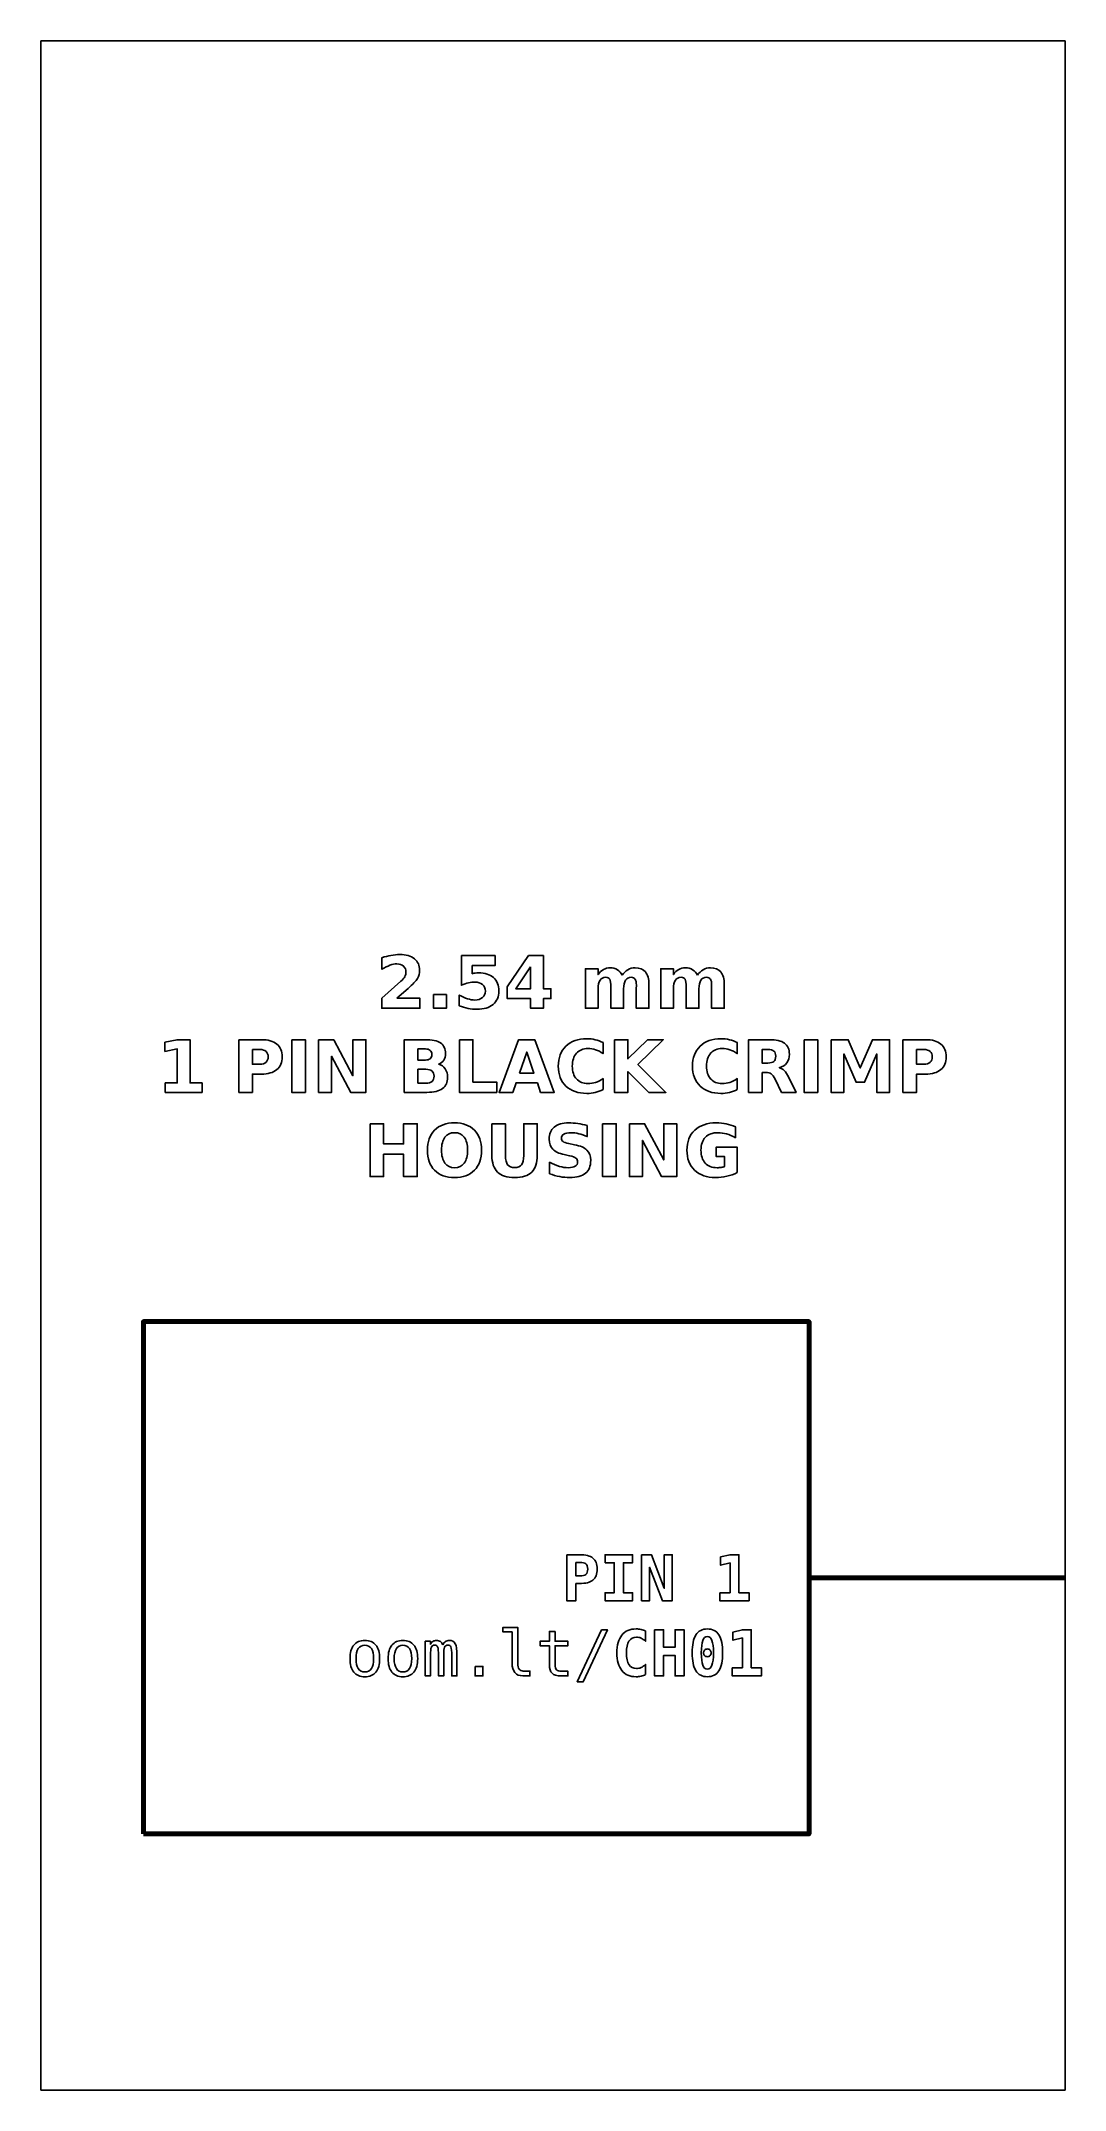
# Model space of a CAD drawing. Header units: centimetres. Extents: x -11.5 to -9.5, y -15.85 to -11.85.
import ezdxf

# ---------------------------------------------------------------- set-up
doc = ezdxf.new("R2010")
doc.units = ezdxf.units.CM
doc.header["$MEASUREMENT"] = 0
doc.layers.add('Layer 1', color=7, linetype='Continuous')

msp = doc.modelspace()

# ---------------------------------------------------------------- linework, layer by layer
at = {"layer": 'Layer 1', "color": 7}
msp.add_lwpolyline([(-11.5, -15.85), (-9.5, -15.85), (-9.5, -11.85), (-11.5, -11.85), (-11.5, -15.85)], close=True, dxfattribs=at)
at = {"layer": 'Layer 1', "color": 7, "lineweight": 100}
msp.add_lwpolyline([(-11.3, -15.35), (-10, -15.35), (-10, -14.35), (-11.3, -14.35), (-11.3, -15.35)], close=True, dxfattribs=at)
at = {"layer": 'Layer 1', "color": 250}
for points, knots in [([(-10.80503, -13.71872), (-10.80503, -13.71872), (-10.75975, -13.71872), (-10.75975, -13.71872), (-10.75975, -13.71872), (-10.75975, -13.71872), (-10.75975, -13.73822), (-10.75975, -13.73822), (-10.75975, -13.73822), (-10.75975, -13.73822), (-10.83452, -13.73822), (-10.83452, -13.73822), (-10.83452, -13.73822), (-10.83452, -13.73822), (-10.83452, -13.71872), (-10.83452, -13.71872), (-10.83452, -13.71872), (-10.83452, -13.71872), (-10.79696, -13.68559), (-10.79696, -13.68559), (-10.79696, -13.68559), (-10.7936, -13.68255), (-10.79113, -13.67959), (-10.78953, -13.6767), (-10.78953, -13.6767), (-10.78791, -13.6738), (-10.78711, -13.67079), (-10.78711, -13.66766), (-10.78711, -13.66766), (-10.78711, -13.66284), (-10.78873, -13.65896), (-10.79197, -13.65602), (-10.79197, -13.65602), (-10.7952, -13.65308), (-10.7995, -13.65163), (-10.80489, -13.65163), (-10.80489, -13.65163), (-10.80902, -13.65163), (-10.81354, -13.65252), (-10.81846, -13.65428), (-10.81846, -13.65428), (-10.82337, -13.65605), (-10.82864, -13.65868), (-10.83424, -13.66216), (-10.83424, -13.66216), (-10.83424, -13.66216), (-10.83424, -13.63956), (-10.83424, -13.63956), (-10.83424, -13.63956), (-10.82826, -13.63759), (-10.82236, -13.63608), (-10.81653, -13.63505), (-10.81653, -13.63505), (-10.81069, -13.63401), (-10.80498, -13.63349), (-10.79936, -13.63349), (-10.79936, -13.63349), (-10.78706, -13.63349), (-10.77749, -13.6362), (-10.77067, -13.64163), (-10.77067, -13.64163), (-10.76385, -13.64704), (-10.76044, -13.65459), (-10.76044, -13.6643), (-10.76044, -13.6643), (-10.76044, -13.6699), (-10.76189, -13.67512), (-10.76479, -13.67997), (-10.76479, -13.67997), (-10.76768, -13.68481), (-10.77377, -13.6913), (-10.78304, -13.69944), (-10.78304, -13.69944), (-10.78304, -13.69944), (-10.80503, -13.71872), (-10.80503, -13.71872)], [0, 0, 0, 0, 0.0526316, 0.0526316, 0.0526316, 0.0526316, 0.1052632, 0.1052632, 0.1052632, 0.1052632, 0.1578947, 0.1578947, 0.1578947, 0.1578947, 0.2105263, 0.2105263, 0.2105263, 0.2105263, 0.2631579, 0.2631579, 0.2631579, 0.2631579, 0.3157895, 0.3157895, 0.3157895, 0.3157895, 0.3684211, 0.3684211, 0.3684211, 0.3684211, 0.4210526, 0.4210526, 0.4210526, 0.4210526, 0.4736842, 0.4736842, 0.4736842, 0.4736842, 0.5263158, 0.5263158, 0.5263158, 0.5263158, 0.5789474, 0.5789474, 0.5789474, 0.5789474, 0.6315789, 0.6315789, 0.6315789, 0.6315789, 0.6842105, 0.6842105, 0.6842105, 0.6842105, 0.7368421, 0.7368421, 0.7368421, 0.7368421, 0.7894737, 0.7894737, 0.7894737, 0.7894737, 0.8421053, 0.8421053, 0.8421053, 0.8421053, 0.8947368, 0.8947368, 0.8947368, 0.8947368, 0.9473684, 0.9473684, 0.9473684, 0.9473684, 1, 1, 1, 1]), ([(-10.67894, -13.63535), (-10.67894, -13.63535), (-10.613, -13.63535), (-10.613, -13.63535), (-10.613, -13.63535), (-10.613, -13.63535), (-10.613, -13.65485), (-10.613, -13.65485), (-10.613, -13.65485), (-10.613, -13.65485), (-10.6578, -13.65485), (-10.6578, -13.65485), (-10.6578, -13.65485), (-10.6578, -13.65485), (-10.6578, -13.67077), (-10.6578, -13.67077), (-10.6578, -13.67077), (-10.65578, -13.67023), (-10.65375, -13.66981), (-10.65171, -13.6695), (-10.65171, -13.6695), (-10.64966, -13.66919), (-10.64752, -13.66905), (-10.64533, -13.66905), (-10.64533, -13.66905), (-10.63278, -13.66905), (-10.62302, -13.67218), (-10.61603, -13.67846), (-10.61603, -13.67846), (-10.60905, -13.68472), (-10.60557, -13.69346), (-10.60557, -13.70466), (-10.60557, -13.70466), (-10.60557, -13.71578), (-10.60938, -13.72449), (-10.61697, -13.73079), (-10.61697, -13.73079), (-10.62457, -13.73707), (-10.63513, -13.74022), (-10.64863, -13.74022), (-10.64863, -13.74022), (-10.65446, -13.74022), (-10.66025, -13.73965), (-10.66596, -13.73853), (-10.66596, -13.73853), (-10.67168, -13.7374), (-10.67737, -13.7357), (-10.68301, -13.7334), (-10.68301, -13.7334), (-10.68301, -13.7334), (-10.68301, -13.71251), (-10.68301, -13.71251), (-10.68301, -13.71251), (-10.67741, -13.71574), (-10.6721, -13.71814), (-10.66707, -13.71973), (-10.66707, -13.71973), (-10.66203, -13.72136), (-10.65728, -13.72216), (-10.65284, -13.72216), (-10.65284, -13.72216), (-10.64639, -13.72216), (-10.64134, -13.72058), (-10.63764, -13.71743), (-10.63764, -13.71743), (-10.63395, -13.7143), (-10.63209, -13.71005), (-10.63209, -13.70466), (-10.63209, -13.70466), (-10.63209, -13.69925), (-10.63395, -13.69499), (-10.63764, -13.69187), (-10.63764, -13.69187), (-10.64134, -13.68874), (-10.64639, -13.68719), (-10.65284, -13.68719), (-10.65284, -13.68719), (-10.65665, -13.68719), (-10.66072, -13.68768), (-10.66502, -13.68867), (-10.66502, -13.68867), (-10.66935, -13.68965), (-10.67398, -13.69118), (-10.67894, -13.69325), (-10.67894, -13.69325), (-10.67894, -13.69325), (-10.67894, -13.63535), (-10.67894, -13.63535)], [0, 0, 0, 0, 0.0454545, 0.0454545, 0.0454545, 0.0454545, 0.0909091, 0.0909091, 0.0909091, 0.0909091, 0.1363636, 0.1363636, 0.1363636, 0.1363636, 0.1818182, 0.1818182, 0.1818182, 0.1818182, 0.2272727, 0.2272727, 0.2272727, 0.2272727, 0.2727273, 0.2727273, 0.2727273, 0.2727273, 0.3181818, 0.3181818, 0.3181818, 0.3181818, 0.3636364, 0.3636364, 0.3636364, 0.3636364, 0.4090909, 0.4090909, 0.4090909, 0.4090909, 0.4545455, 0.4545455, 0.4545455, 0.4545455, 0.5, 0.5, 0.5, 0.5, 0.5454545, 0.5454545, 0.5454545, 0.5454545, 0.5909091, 0.5909091, 0.5909091, 0.5909091, 0.6363636, 0.6363636, 0.6363636, 0.6363636, 0.6818182, 0.6818182, 0.6818182, 0.6818182, 0.7272727, 0.7272727, 0.7272727, 0.7272727, 0.7727273, 0.7727273, 0.7727273, 0.7727273, 0.8181818, 0.8181818, 0.8181818, 0.8181818, 0.8636364, 0.8636364, 0.8636364, 0.8636364, 0.9090909, 0.9090909, 0.9090909, 0.9090909, 0.9545455, 0.9545455, 0.9545455, 0.9545455, 1, 1, 1, 1]), ([(-10.54816, -13.63535), (-10.54816, -13.63535), (-10.51866, -13.63535), (-10.51866, -13.63535), (-10.51866, -13.63535), (-10.51866, -13.63535), (-10.51866, -13.70026), (-10.51866, -13.70026), (-10.51866, -13.70026), (-10.51866, -13.70026), (-10.50399, -13.70026), (-10.50399, -13.70026), (-10.50399, -13.70026), (-10.50399, -13.70026), (-10.50399, -13.71948), (-10.50399, -13.71948), (-10.50399, -13.71948), (-10.50399, -13.71948), (-10.51866, -13.71948), (-10.51866, -13.71948), (-10.51866, -13.71948), (-10.51866, -13.71948), (-10.51866, -13.73822), (-10.51866, -13.73822), (-10.51866, -13.73822), (-10.51866, -13.73822), (-10.54373, -13.73822), (-10.54373, -13.73822), (-10.54373, -13.73822), (-10.54373, -13.73822), (-10.54373, -13.71948), (-10.54373, -13.71948), (-10.54373, -13.71948), (-10.54373, -13.71948), (-10.58936, -13.71948), (-10.58936, -13.71948), (-10.58936, -13.71948), (-10.58936, -13.71948), (-10.58936, -13.69673), (-10.58936, -13.69673), (-10.58936, -13.69673), (-10.58936, -13.69673), (-10.54816, -13.63535), (-10.54816, -13.63535)], [0, 0, 0, 0, 0.0909091, 0.0909091, 0.0909091, 0.0909091, 0.1818182, 0.1818182, 0.1818182, 0.1818182, 0.2727273, 0.2727273, 0.2727273, 0.2727273, 0.3636364, 0.3636364, 0.3636364, 0.3636364, 0.4545455, 0.4545455, 0.4545455, 0.4545455, 0.5454545, 0.5454545, 0.5454545, 0.5454545, 0.6363636, 0.6363636, 0.6363636, 0.6363636, 0.7272727, 0.7272727, 0.7272727, 0.7272727, 0.8181818, 0.8181818, 0.8181818, 0.8181818, 0.9090909, 0.9090909, 0.9090909, 0.9090909, 1, 1, 1, 1]), ([(-10.54373, -13.6572), (-10.54373, -13.6572), (-10.57283, -13.70026), (-10.57283, -13.70026), (-10.57283, -13.70026), (-10.57283, -13.70026), (-10.54373, -13.70026), (-10.54373, -13.70026), (-10.54373, -13.70026), (-10.54373, -13.70026), (-10.54373, -13.6572), (-10.54373, -13.6572)], [0, 0, 0, 0, 0.3333333, 0.3333333, 0.3333333, 0.3333333, 0.6666667, 0.6666667, 0.6666667, 0.6666667, 1, 1, 1, 1]), ([(-10.36502, -13.67387), (-10.36189, -13.6691), (-10.3582, -13.66545), (-10.35389, -13.66296), (-10.35389, -13.66296), (-10.34959, -13.66044), (-10.34489, -13.6592), (-10.33974, -13.6592), (-10.33974, -13.6592), (-10.33087, -13.6592), (-10.32412, -13.66193), (-10.31949, -13.66741), (-10.31949, -13.66741), (-10.31485, -13.67286), (-10.31252, -13.68081), (-10.31252, -13.69123), (-10.31252, -13.69123), (-10.31252, -13.69123), (-10.31252, -13.73822), (-10.31252, -13.73822), (-10.31252, -13.73822), (-10.31252, -13.73822), (-10.33734, -13.73822), (-10.33734, -13.73822), (-10.33734, -13.73822), (-10.33734, -13.73822), (-10.33734, -13.69798), (-10.33734, -13.69798), (-10.33734, -13.69798), (-10.33729, -13.69739), (-10.33727, -13.69678), (-10.33724, -13.69612), (-10.33724, -13.69612), (-10.33722, -13.69549), (-10.3372, -13.69457), (-10.3372, -13.69337), (-10.3372, -13.69337), (-10.3372, -13.68791), (-10.33799, -13.68394), (-10.33962, -13.68149), (-10.33962, -13.68149), (-10.34122, -13.67902), (-10.3438, -13.6778), (-10.34738, -13.6778), (-10.34738, -13.6778), (-10.35208, -13.6778), (-10.35568, -13.67973), (-10.35824, -13.68359), (-10.35824, -13.68359), (-10.36078, -13.68744), (-10.3621, -13.69302), (-10.3622, -13.70033), (-10.3622, -13.70033), (-10.3622, -13.70033), (-10.3622, -13.73822), (-10.3622, -13.73822), (-10.3622, -13.73822), (-10.3622, -13.73822), (-10.38701, -13.73822), (-10.38701, -13.73822), (-10.38701, -13.73822), (-10.38701, -13.73822), (-10.38701, -13.69798), (-10.38701, -13.69798), (-10.38701, -13.69798), (-10.38701, -13.68944), (-10.38774, -13.68394), (-10.38922, -13.68149), (-10.38922, -13.68149), (-10.39068, -13.67902), (-10.39329, -13.6778), (-10.39705, -13.6778), (-10.39705, -13.6778), (-10.4018, -13.6778), (-10.40545, -13.67975), (-10.40801, -13.68363), (-10.40801, -13.68363), (-10.41057, -13.68751), (-10.41187, -13.69304), (-10.41187, -13.70026), (-10.41187, -13.70026), (-10.41187, -13.70026), (-10.41187, -13.73822), (-10.41187, -13.73822), (-10.41187, -13.73822), (-10.41187, -13.73822), (-10.43668, -13.73822), (-10.43668, -13.73822), (-10.43668, -13.73822), (-10.43668, -13.73822), (-10.43668, -13.66106), (-10.43668, -13.66106), (-10.43668, -13.66106), (-10.43668, -13.66106), (-10.41187, -13.66106), (-10.41187, -13.66106), (-10.41187, -13.66106), (-10.41187, -13.66106), (-10.41187, -13.67237), (-10.41187, -13.67237), (-10.41187, -13.67237), (-10.40883, -13.66799), (-10.40535, -13.66473), (-10.40142, -13.66251), (-10.40142, -13.66251), (-10.3975, -13.6603), (-10.39317, -13.6592), (-10.38844, -13.6592), (-10.38844, -13.6592), (-10.38313, -13.6592), (-10.3784, -13.66049), (-10.37433, -13.66306), (-10.37433, -13.66306), (-10.37024, -13.66564), (-10.36713, -13.66924), (-10.36502, -13.67387)], [0, 0, 0, 0, 0.0344828, 0.0344828, 0.0344828, 0.0344828, 0.0689655, 0.0689655, 0.0689655, 0.0689655, 0.1034483, 0.1034483, 0.1034483, 0.1034483, 0.137931, 0.137931, 0.137931, 0.137931, 0.1724138, 0.1724138, 0.1724138, 0.1724138, 0.2068966, 0.2068966, 0.2068966, 0.2068966, 0.2413793, 0.2413793, 0.2413793, 0.2413793, 0.2758621, 0.2758621, 0.2758621, 0.2758621, 0.3103448, 0.3103448, 0.3103448, 0.3103448, 0.3448276, 0.3448276, 0.3448276, 0.3448276, 0.3793103, 0.3793103, 0.3793103, 0.3793103, 0.4137931, 0.4137931, 0.4137931, 0.4137931, 0.4482759, 0.4482759, 0.4482759, 0.4482759, 0.4827586, 0.4827586, 0.4827586, 0.4827586, 0.5172414, 0.5172414, 0.5172414, 0.5172414, 0.5517241, 0.5517241, 0.5517241, 0.5517241, 0.5862069, 0.5862069, 0.5862069, 0.5862069, 0.6206897, 0.6206897, 0.6206897, 0.6206897, 0.6551724, 0.6551724, 0.6551724, 0.6551724, 0.6896552, 0.6896552, 0.6896552, 0.6896552, 0.7241379, 0.7241379, 0.7241379, 0.7241379, 0.7586207, 0.7586207, 0.7586207, 0.7586207, 0.7931034, 0.7931034, 0.7931034, 0.7931034, 0.8275862, 0.8275862, 0.8275862, 0.8275862, 0.862069, 0.862069, 0.862069, 0.862069, 0.8965517, 0.8965517, 0.8965517, 0.8965517, 0.9310345, 0.9310345, 0.9310345, 0.9310345, 0.9655172, 0.9655172, 0.9655172, 0.9655172, 1, 1, 1, 1]), ([(-10.21798, -13.67387), (-10.21485, -13.6691), (-10.21116, -13.66545), (-10.20685, -13.66296), (-10.20685, -13.66296), (-10.20255, -13.66044), (-10.19785, -13.6592), (-10.1927, -13.6592), (-10.1927, -13.6592), (-10.18383, -13.6592), (-10.17708, -13.66193), (-10.17245, -13.66741), (-10.17245, -13.66741), (-10.16781, -13.67286), (-10.16548, -13.68081), (-10.16548, -13.69123), (-10.16548, -13.69123), (-10.16548, -13.69123), (-10.16548, -13.73822), (-10.16548, -13.73822), (-10.16548, -13.73822), (-10.16548, -13.73822), (-10.1903, -13.73822), (-10.1903, -13.73822), (-10.1903, -13.73822), (-10.1903, -13.73822), (-10.1903, -13.69798), (-10.1903, -13.69798), (-10.1903, -13.69798), (-10.19025, -13.69739), (-10.19023, -13.69678), (-10.1902, -13.69612), (-10.1902, -13.69612), (-10.19018, -13.69549), (-10.19016, -13.69457), (-10.19016, -13.69337), (-10.19016, -13.69337), (-10.19016, -13.68791), (-10.19095, -13.68394), (-10.19258, -13.68149), (-10.19258, -13.68149), (-10.19418, -13.67902), (-10.19676, -13.6778), (-10.20034, -13.6778), (-10.20034, -13.6778), (-10.20504, -13.6778), (-10.20864, -13.67973), (-10.2112, -13.68359), (-10.2112, -13.68359), (-10.21374, -13.68744), (-10.21506, -13.69302), (-10.21516, -13.70033), (-10.21516, -13.70033), (-10.21516, -13.70033), (-10.21516, -13.73822), (-10.21516, -13.73822), (-10.21516, -13.73822), (-10.21516, -13.73822), (-10.23997, -13.73822), (-10.23997, -13.73822), (-10.23997, -13.73822), (-10.23997, -13.73822), (-10.23997, -13.69798), (-10.23997, -13.69798), (-10.23997, -13.69798), (-10.23997, -13.68944), (-10.2407, -13.68394), (-10.24218, -13.68149), (-10.24218, -13.68149), (-10.24364, -13.67902), (-10.24625, -13.6778), (-10.25001, -13.6778), (-10.25001, -13.6778), (-10.25476, -13.6778), (-10.25841, -13.67975), (-10.26097, -13.68363), (-10.26097, -13.68363), (-10.26353, -13.68751), (-10.26483, -13.69304), (-10.26483, -13.70026), (-10.26483, -13.70026), (-10.26483, -13.70026), (-10.26483, -13.73822), (-10.26483, -13.73822), (-10.26483, -13.73822), (-10.26483, -13.73822), (-10.28964, -13.73822), (-10.28964, -13.73822), (-10.28964, -13.73822), (-10.28964, -13.73822), (-10.28964, -13.66106), (-10.28964, -13.66106), (-10.28964, -13.66106), (-10.28964, -13.66106), (-10.26483, -13.66106), (-10.26483, -13.66106), (-10.26483, -13.66106), (-10.26483, -13.66106), (-10.26483, -13.67237), (-10.26483, -13.67237), (-10.26483, -13.67237), (-10.26179, -13.66799), (-10.25831, -13.66473), (-10.25438, -13.66251), (-10.25438, -13.66251), (-10.25046, -13.6603), (-10.24613, -13.6592), (-10.2414, -13.6592), (-10.2414, -13.6592), (-10.23609, -13.6592), (-10.23136, -13.66049), (-10.22729, -13.66306), (-10.22729, -13.66306), (-10.2232, -13.66564), (-10.22009, -13.66924), (-10.21798, -13.67387)], [0, 0, 0, 0, 0.0344828, 0.0344828, 0.0344828, 0.0344828, 0.0689655, 0.0689655, 0.0689655, 0.0689655, 0.1034483, 0.1034483, 0.1034483, 0.1034483, 0.137931, 0.137931, 0.137931, 0.137931, 0.1724138, 0.1724138, 0.1724138, 0.1724138, 0.2068966, 0.2068966, 0.2068966, 0.2068966, 0.2413793, 0.2413793, 0.2413793, 0.2413793, 0.2758621, 0.2758621, 0.2758621, 0.2758621, 0.3103448, 0.3103448, 0.3103448, 0.3103448, 0.3448276, 0.3448276, 0.3448276, 0.3448276, 0.3793103, 0.3793103, 0.3793103, 0.3793103, 0.4137931, 0.4137931, 0.4137931, 0.4137931, 0.4482759, 0.4482759, 0.4482759, 0.4482759, 0.4827586, 0.4827586, 0.4827586, 0.4827586, 0.5172414, 0.5172414, 0.5172414, 0.5172414, 0.5517241, 0.5517241, 0.5517241, 0.5517241, 0.5862069, 0.5862069, 0.5862069, 0.5862069, 0.6206897, 0.6206897, 0.6206897, 0.6206897, 0.6551724, 0.6551724, 0.6551724, 0.6551724, 0.6896552, 0.6896552, 0.6896552, 0.6896552, 0.7241379, 0.7241379, 0.7241379, 0.7241379, 0.7586207, 0.7586207, 0.7586207, 0.7586207, 0.7931034, 0.7931034, 0.7931034, 0.7931034, 0.8275862, 0.8275862, 0.8275862, 0.8275862, 0.862069, 0.862069, 0.862069, 0.862069, 0.8965517, 0.8965517, 0.8965517, 0.8965517, 0.9310345, 0.9310345, 0.9310345, 0.9310345, 0.9655172, 0.9655172, 0.9655172, 0.9655172, 1, 1, 1, 1]), ([(-10.73311, -13.71155), (-10.73311, -13.71155), (-10.70829, -13.71155), (-10.70829, -13.71155), (-10.70829, -13.71155), (-10.70829, -13.71155), (-10.70829, -13.73822), (-10.70829, -13.73822), (-10.70829, -13.73822), (-10.70829, -13.73822), (-10.73311, -13.73822), (-10.73311, -13.73822), (-10.73311, -13.73822), (-10.73311, -13.73822), (-10.73311, -13.71155), (-10.73311, -13.71155)], [0, 0, 0, 0, 0.25, 0.25, 0.25, 0.25, 0.5, 0.5, 0.5, 0.5, 0.75, 0.75, 0.75, 0.75, 1, 1, 1, 1]), ([(-11.25731, -13.88415), (-11.25731, -13.88415), (-11.23388, -13.88415), (-11.23388, -13.88415), (-11.23388, -13.88415), (-11.23388, -13.88415), (-11.23388, -13.81766), (-11.23388, -13.81766), (-11.23388, -13.81766), (-11.23388, -13.81766), (-11.25792, -13.82263), (-11.25792, -13.82263), (-11.25792, -13.82263), (-11.25792, -13.82263), (-11.25792, -13.80456), (-11.25792, -13.80456), (-11.25792, -13.80456), (-11.25792, -13.80456), (-11.23402, -13.7996), (-11.23402, -13.7996), (-11.23402, -13.7996), (-11.23402, -13.7996), (-11.20881, -13.7996), (-11.20881, -13.7996), (-11.20881, -13.7996), (-11.20881, -13.7996), (-11.20881, -13.88415), (-11.20881, -13.88415), (-11.20881, -13.88415), (-11.20881, -13.88415), (-11.18539, -13.88415), (-11.18539, -13.88415), (-11.18539, -13.88415), (-11.18539, -13.88415), (-11.18539, -13.90247), (-11.18539, -13.90247), (-11.18539, -13.90247), (-11.18539, -13.90247), (-11.25731, -13.90247), (-11.25731, -13.90247), (-11.25731, -13.90247), (-11.25731, -13.90247), (-11.25731, -13.88415), (-11.25731, -13.88415)], [0, 0, 0, 0, 0.0909091, 0.0909091, 0.0909091, 0.0909091, 0.1818182, 0.1818182, 0.1818182, 0.1818182, 0.2727273, 0.2727273, 0.2727273, 0.2727273, 0.3636364, 0.3636364, 0.3636364, 0.3636364, 0.4545455, 0.4545455, 0.4545455, 0.4545455, 0.5454545, 0.5454545, 0.5454545, 0.5454545, 0.6363636, 0.6363636, 0.6363636, 0.6363636, 0.7272727, 0.7272727, 0.7272727, 0.7272727, 0.8181818, 0.8181818, 0.8181818, 0.8181818, 0.9090909, 0.9090909, 0.9090909, 0.9090909, 1, 1, 1, 1]), ([(-11.11356, -13.7996), (-11.11356, -13.7996), (-11.06954, -13.7996), (-11.06954, -13.7996), (-11.06954, -13.7996), (-11.05644, -13.7996), (-11.04639, -13.80252), (-11.03938, -13.80833), (-11.03938, -13.80833), (-11.03238, -13.81414), (-11.02887, -13.82241), (-11.02887, -13.83316), (-11.02887, -13.83316), (-11.02887, -13.84393), (-11.03238, -13.85223), (-11.03938, -13.85804), (-11.03938, -13.85804), (-11.04639, -13.86385), (-11.05644, -13.86677), (-11.06954, -13.86677), (-11.06954, -13.86677), (-11.06954, -13.86677), (-11.08703, -13.86677), (-11.08703, -13.86677), (-11.08703, -13.86677), (-11.08703, -13.86677), (-11.08703, -13.90247), (-11.08703, -13.90247), (-11.08703, -13.90247), (-11.08703, -13.90247), (-11.11356, -13.90247), (-11.11356, -13.90247), (-11.11356, -13.90247), (-11.11356, -13.90247), (-11.11356, -13.7996), (-11.11356, -13.7996)], [0, 0, 0, 0, 0.1111111, 0.1111111, 0.1111111, 0.1111111, 0.2222222, 0.2222222, 0.2222222, 0.2222222, 0.3333333, 0.3333333, 0.3333333, 0.3333333, 0.4444444, 0.4444444, 0.4444444, 0.4444444, 0.5555556, 0.5555556, 0.5555556, 0.5555556, 0.6666667, 0.6666667, 0.6666667, 0.6666667, 0.7777778, 0.7777778, 0.7777778, 0.7777778, 0.8888889, 0.8888889, 0.8888889, 0.8888889, 1, 1, 1, 1]), ([(-11.01015, -13.7996), (-11.01015, -13.7996), (-10.98362, -13.7996), (-10.98362, -13.7996), (-10.98362, -13.7996), (-10.98362, -13.7996), (-10.98362, -13.90247), (-10.98362, -13.90247), (-10.98362, -13.90247), (-10.98362, -13.90247), (-11.01015, -13.90247), (-11.01015, -13.90247), (-11.01015, -13.90247), (-11.01015, -13.90247), (-11.01015, -13.7996), (-11.01015, -13.7996)], [0, 0, 0, 0, 0.25, 0.25, 0.25, 0.25, 0.5, 0.5, 0.5, 0.5, 0.75, 0.75, 0.75, 0.75, 1, 1, 1, 1]), ([(-10.95766, -13.7996), (-10.95766, -13.7996), (-10.92803, -13.7996), (-10.92803, -13.7996), (-10.92803, -13.7996), (-10.92803, -13.7996), (-10.89061, -13.87016), (-10.89061, -13.87016), (-10.89061, -13.87016), (-10.89061, -13.87016), (-10.89061, -13.7996), (-10.89061, -13.7996), (-10.89061, -13.7996), (-10.89061, -13.7996), (-10.86547, -13.7996), (-10.86547, -13.7996), (-10.86547, -13.7996), (-10.86547, -13.7996), (-10.86547, -13.90247), (-10.86547, -13.90247), (-10.86547, -13.90247), (-10.86547, -13.90247), (-10.8951, -13.90247), (-10.8951, -13.90247), (-10.8951, -13.90247), (-10.8951, -13.90247), (-10.93252, -13.83191), (-10.93252, -13.83191), (-10.93252, -13.83191), (-10.93252, -13.83191), (-10.93252, -13.90247), (-10.93252, -13.90247), (-10.93252, -13.90247), (-10.93252, -13.90247), (-10.95766, -13.90247), (-10.95766, -13.90247), (-10.95766, -13.90247), (-10.95766, -13.90247), (-10.95766, -13.7996), (-10.95766, -13.7996)], [0, 0, 0, 0, 0.1, 0.1, 0.1, 0.1, 0.2, 0.2, 0.2, 0.2, 0.3, 0.3, 0.3, 0.3, 0.4, 0.4, 0.4, 0.4, 0.5, 0.5, 0.5, 0.5, 0.6, 0.6, 0.6, 0.6, 0.7, 0.7, 0.7, 0.7, 0.8, 0.8, 0.8, 0.8, 0.9, 0.9, 0.9, 0.9, 1, 1, 1, 1]), ([(-10.72367, -13.84741), (-10.71798, -13.84906), (-10.71356, -13.85212), (-10.71043, -13.85659), (-10.71043, -13.85659), (-10.7073, -13.86103), (-10.70575, -13.86651), (-10.70575, -13.87298), (-10.70575, -13.87298), (-10.70575, -13.8829), (-10.70912, -13.89029), (-10.71582, -13.89516), (-10.71582, -13.89516), (-10.72252, -13.90002), (-10.73273, -13.90247), (-10.74642, -13.90247), (-10.74642, -13.90247), (-10.74642, -13.90247), (-10.79044, -13.90247), (-10.79044, -13.90247), (-10.79044, -13.90247), (-10.79044, -13.90247), (-10.79044, -13.7996), (-10.79044, -13.7996), (-10.79044, -13.7996), (-10.79044, -13.7996), (-10.75062, -13.7996), (-10.75062, -13.7996), (-10.75062, -13.7996), (-10.73633, -13.7996), (-10.72598, -13.80176), (-10.71958, -13.80607), (-10.71958, -13.80607), (-10.71316, -13.8104), (-10.70996, -13.81731), (-10.70996, -13.82681), (-10.70996, -13.82681), (-10.70996, -13.83182), (-10.71114, -13.83608), (-10.71347, -13.83961), (-10.71347, -13.83961), (-10.71582, -13.84311), (-10.7192, -13.84572), (-10.72367, -13.84741)], [0, 0, 0, 0, 0.0909091, 0.0909091, 0.0909091, 0.0909091, 0.1818182, 0.1818182, 0.1818182, 0.1818182, 0.2727273, 0.2727273, 0.2727273, 0.2727273, 0.3636364, 0.3636364, 0.3636364, 0.3636364, 0.4545455, 0.4545455, 0.4545455, 0.4545455, 0.5454545, 0.5454545, 0.5454545, 0.5454545, 0.6363636, 0.6363636, 0.6363636, 0.6363636, 0.7272727, 0.7272727, 0.7272727, 0.7272727, 0.8181818, 0.8181818, 0.8181818, 0.8181818, 0.9090909, 0.9090909, 0.9090909, 0.9090909, 1, 1, 1, 1]), ([(-10.68289, -13.7996), (-10.68289, -13.7996), (-10.65636, -13.7996), (-10.65636, -13.7996), (-10.65636, -13.7996), (-10.65636, -13.7996), (-10.65636, -13.88241), (-10.65636, -13.88241), (-10.65636, -13.88241), (-10.65636, -13.88241), (-10.6098, -13.88241), (-10.6098, -13.88241), (-10.6098, -13.88241), (-10.6098, -13.88241), (-10.6098, -13.90247), (-10.6098, -13.90247), (-10.6098, -13.90247), (-10.6098, -13.90247), (-10.68289, -13.90247), (-10.68289, -13.90247), (-10.68289, -13.90247), (-10.68289, -13.90247), (-10.68289, -13.7996), (-10.68289, -13.7996)], [0, 0, 0, 0, 0.1666667, 0.1666667, 0.1666667, 0.1666667, 0.3333333, 0.3333333, 0.3333333, 0.3333333, 0.5, 0.5, 0.5, 0.5, 0.6666667, 0.6666667, 0.6666667, 0.6666667, 0.8333333, 0.8333333, 0.8333333, 0.8333333, 1, 1, 1, 1]), ([(-10.53056, -13.88375), (-10.53056, -13.88375), (-10.57205, -13.88375), (-10.57205, -13.88375), (-10.57205, -13.88375), (-10.57205, -13.88375), (-10.57859, -13.90247), (-10.57859, -13.90247), (-10.57859, -13.90247), (-10.57859, -13.90247), (-10.60526, -13.90247), (-10.60526, -13.90247), (-10.60526, -13.90247), (-10.60526, -13.90247), (-10.56716, -13.7996), (-10.56716, -13.7996), (-10.56716, -13.7996), (-10.56716, -13.7996), (-10.53553, -13.7996), (-10.53553, -13.7996), (-10.53553, -13.7996), (-10.53553, -13.7996), (-10.49743, -13.90247), (-10.49743, -13.90247), (-10.49743, -13.90247), (-10.49743, -13.90247), (-10.5241, -13.90247), (-10.5241, -13.90247), (-10.5241, -13.90247), (-10.5241, -13.90247), (-10.53056, -13.88375), (-10.53056, -13.88375)], [0, 0, 0, 0, 0.125, 0.125, 0.125, 0.125, 0.25, 0.25, 0.25, 0.25, 0.375, 0.375, 0.375, 0.375, 0.5, 0.5, 0.5, 0.5, 0.625, 0.625, 0.625, 0.625, 0.75, 0.75, 0.75, 0.75, 0.875, 0.875, 0.875, 0.875, 1, 1, 1, 1]), ([(-10.40218, -13.89683), (-10.40704, -13.89934), (-10.41212, -13.90125), (-10.41742, -13.90254), (-10.41742, -13.90254), (-10.42268, -13.90383), (-10.42821, -13.90447), (-10.43395, -13.90447), (-10.43395, -13.90447), (-10.45107, -13.90447), (-10.46464, -13.89967), (-10.47466, -13.8901), (-10.47466, -13.8901), (-10.48468, -13.88053), (-10.48969, -13.86755), (-10.48969, -13.85113), (-10.48969, -13.85113), (-10.48969, -13.83469), (-10.48468, -13.82168), (-10.47466, -13.81211), (-10.47466, -13.81211), (-10.46464, -13.80254), (-10.45107, -13.79774), (-10.43395, -13.79774), (-10.43395, -13.79774), (-10.42821, -13.79774), (-10.42268, -13.79838), (-10.41742, -13.79967), (-10.41742, -13.79967), (-10.41212, -13.80096), (-10.40704, -13.80287), (-10.40218, -13.80539), (-10.40218, -13.80539), (-10.40218, -13.80539), (-10.40218, -13.82667), (-10.40218, -13.82667), (-10.40218, -13.82667), (-10.40709, -13.82331), (-10.41194, -13.82086), (-10.41671, -13.81931), (-10.41671, -13.81931), (-10.42148, -13.81773), (-10.42652, -13.81696), (-10.43181, -13.81696), (-10.43181, -13.81696), (-10.44126, -13.81696), (-10.44872, -13.81999), (-10.45413, -13.82606), (-10.45413, -13.82606), (-10.45956, -13.83213), (-10.46227, -13.84048), (-10.46227, -13.85113), (-10.46227, -13.85113), (-10.46227, -13.86176), (-10.45956, -13.87009), (-10.45413, -13.87615), (-10.45413, -13.87615), (-10.44872, -13.88222), (-10.44126, -13.88525), (-10.43181, -13.88525), (-10.43181, -13.88525), (-10.42652, -13.88525), (-10.42148, -13.88448), (-10.41671, -13.8829), (-10.41671, -13.8829), (-10.41194, -13.88135), (-10.40709, -13.8789), (-10.40218, -13.87554), (-10.40218, -13.87554), (-10.40218, -13.87554), (-10.40218, -13.89683), (-10.40218, -13.89683)], [0, 0, 0, 0, 0.0555556, 0.0555556, 0.0555556, 0.0555556, 0.1111111, 0.1111111, 0.1111111, 0.1111111, 0.1666667, 0.1666667, 0.1666667, 0.1666667, 0.2222222, 0.2222222, 0.2222222, 0.2222222, 0.2777778, 0.2777778, 0.2777778, 0.2777778, 0.3333333, 0.3333333, 0.3333333, 0.3333333, 0.3888889, 0.3888889, 0.3888889, 0.3888889, 0.4444444, 0.4444444, 0.4444444, 0.4444444, 0.5, 0.5, 0.5, 0.5, 0.5555556, 0.5555556, 0.5555556, 0.5555556, 0.6111111, 0.6111111, 0.6111111, 0.6111111, 0.6666667, 0.6666667, 0.6666667, 0.6666667, 0.7222222, 0.7222222, 0.7222222, 0.7222222, 0.7777778, 0.7777778, 0.7777778, 0.7777778, 0.8333333, 0.8333333, 0.8333333, 0.8333333, 0.8888889, 0.8888889, 0.8888889, 0.8888889, 0.9444444, 0.9444444, 0.9444444, 0.9444444, 1, 1, 1, 1]), ([(-10.38021, -13.7996), (-10.38021, -13.7996), (-10.35368, -13.7996), (-10.35368, -13.7996), (-10.35368, -13.7996), (-10.35368, -13.7996), (-10.35368, -13.83716), (-10.35368, -13.83716), (-10.35368, -13.83716), (-10.35368, -13.83716), (-10.31544, -13.7996), (-10.31544, -13.7996), (-10.31544, -13.7996), (-10.31544, -13.7996), (-10.28466, -13.7996), (-10.28466, -13.7996), (-10.28466, -13.7996), (-10.28466, -13.7996), (-10.33419, -13.84831), (-10.33419, -13.84831), (-10.33419, -13.84831), (-10.33419, -13.84831), (-10.27955, -13.90247), (-10.27955, -13.90247), (-10.27955, -13.90247), (-10.27955, -13.90247), (-10.31276, -13.90247), (-10.31276, -13.90247), (-10.31276, -13.90247), (-10.31276, -13.90247), (-10.35368, -13.86195), (-10.35368, -13.86195), (-10.35368, -13.86195), (-10.35368, -13.86195), (-10.35368, -13.90247), (-10.35368, -13.90247), (-10.35368, -13.90247), (-10.35368, -13.90247), (-10.38021, -13.90247), (-10.38021, -13.90247), (-10.38021, -13.90247), (-10.38021, -13.90247), (-10.38021, -13.7996), (-10.38021, -13.7996)], [0, 0, 0, 0, 0.0909091, 0.0909091, 0.0909091, 0.0909091, 0.1818182, 0.1818182, 0.1818182, 0.1818182, 0.2727273, 0.2727273, 0.2727273, 0.2727273, 0.3636364, 0.3636364, 0.3636364, 0.3636364, 0.4545455, 0.4545455, 0.4545455, 0.4545455, 0.5454545, 0.5454545, 0.5454545, 0.5454545, 0.6363636, 0.6363636, 0.6363636, 0.6363636, 0.7272727, 0.7272727, 0.7272727, 0.7272727, 0.8181818, 0.8181818, 0.8181818, 0.8181818, 0.9090909, 0.9090909, 0.9090909, 0.9090909, 1, 1, 1, 1]), ([(-10.14016, -13.89683), (-10.14502, -13.89934), (-10.1501, -13.90125), (-10.1554, -13.90254), (-10.1554, -13.90254), (-10.16066, -13.90383), (-10.16619, -13.90447), (-10.17193, -13.90447), (-10.17193, -13.90447), (-10.18905, -13.90447), (-10.20262, -13.89967), (-10.21264, -13.8901), (-10.21264, -13.8901), (-10.22266, -13.88053), (-10.22767, -13.86755), (-10.22767, -13.85113), (-10.22767, -13.85113), (-10.22767, -13.83469), (-10.22266, -13.82168), (-10.21264, -13.81211), (-10.21264, -13.81211), (-10.20262, -13.80254), (-10.18905, -13.79774), (-10.17193, -13.79774), (-10.17193, -13.79774), (-10.16619, -13.79774), (-10.16066, -13.79838), (-10.1554, -13.79967), (-10.1554, -13.79967), (-10.1501, -13.80096), (-10.14502, -13.80287), (-10.14016, -13.80539), (-10.14016, -13.80539), (-10.14016, -13.80539), (-10.14016, -13.82667), (-10.14016, -13.82667), (-10.14016, -13.82667), (-10.14507, -13.82331), (-10.14992, -13.82086), (-10.15469, -13.81931), (-10.15469, -13.81931), (-10.15946, -13.81773), (-10.1645, -13.81696), (-10.16979, -13.81696), (-10.16979, -13.81696), (-10.17924, -13.81696), (-10.1867, -13.81999), (-10.19211, -13.82606), (-10.19211, -13.82606), (-10.19754, -13.83213), (-10.20025, -13.84048), (-10.20025, -13.85113), (-10.20025, -13.85113), (-10.20025, -13.86176), (-10.19754, -13.87009), (-10.19211, -13.87615), (-10.19211, -13.87615), (-10.1867, -13.88222), (-10.17924, -13.88525), (-10.16979, -13.88525), (-10.16979, -13.88525), (-10.1645, -13.88525), (-10.15946, -13.88448), (-10.15469, -13.8829), (-10.15469, -13.8829), (-10.14992, -13.88135), (-10.14507, -13.8789), (-10.14016, -13.87554), (-10.14016, -13.87554), (-10.14016, -13.87554), (-10.14016, -13.89683), (-10.14016, -13.89683)], [0, 0, 0, 0, 0.0555556, 0.0555556, 0.0555556, 0.0555556, 0.1111111, 0.1111111, 0.1111111, 0.1111111, 0.1666667, 0.1666667, 0.1666667, 0.1666667, 0.2222222, 0.2222222, 0.2222222, 0.2222222, 0.2777778, 0.2777778, 0.2777778, 0.2777778, 0.3333333, 0.3333333, 0.3333333, 0.3333333, 0.3888889, 0.3888889, 0.3888889, 0.3888889, 0.4444444, 0.4444444, 0.4444444, 0.4444444, 0.5, 0.5, 0.5, 0.5, 0.5555556, 0.5555556, 0.5555556, 0.5555556, 0.6111111, 0.6111111, 0.6111111, 0.6111111, 0.6666667, 0.6666667, 0.6666667, 0.6666667, 0.7222222, 0.7222222, 0.7222222, 0.7222222, 0.7777778, 0.7777778, 0.7777778, 0.7777778, 0.8333333, 0.8333333, 0.8333333, 0.8333333, 0.8888889, 0.8888889, 0.8888889, 0.8888889, 0.9444444, 0.9444444, 0.9444444, 0.9444444, 1, 1, 1, 1]), ([(-10.09166, -13.86355), (-10.09166, -13.86355), (-10.09166, -13.90247), (-10.09166, -13.90247), (-10.09166, -13.90247), (-10.09166, -13.90247), (-10.11819, -13.90247), (-10.11819, -13.90247), (-10.11819, -13.90247), (-10.11819, -13.90247), (-10.11819, -13.7996), (-10.11819, -13.7996), (-10.11819, -13.7996), (-10.11819, -13.7996), (-10.07767, -13.7996), (-10.07767, -13.7996), (-10.07767, -13.7996), (-10.06412, -13.7996), (-10.05417, -13.80188), (-10.04787, -13.80642), (-10.04787, -13.80642), (-10.04155, -13.81096), (-10.03839, -13.81816), (-10.03839, -13.82799), (-10.03839, -13.82799), (-10.03839, -13.83478), (-10.04004, -13.84038), (-10.04331, -13.84473), (-10.04331, -13.84473), (-10.0466, -13.84911), (-10.05156, -13.85233), (-10.05817, -13.85438), (-10.05817, -13.85438), (-10.05455, -13.85522), (-10.05128, -13.85708), (-10.04841, -13.86), (-10.04841, -13.86), (-10.04554, -13.86291), (-10.04265, -13.86733), (-10.03971, -13.87326), (-10.03971, -13.87326), (-10.03971, -13.87326), (-10.02529, -13.90247), (-10.02529, -13.90247), (-10.02529, -13.90247), (-10.02529, -13.90247), (-10.05356, -13.90247), (-10.05356, -13.90247), (-10.05356, -13.90247), (-10.05356, -13.90247), (-10.0661, -13.87691), (-10.0661, -13.87691), (-10.0661, -13.87691), (-10.06861, -13.87178), (-10.07118, -13.86825), (-10.07379, -13.86637), (-10.07379, -13.86637), (-10.07638, -13.86449), (-10.07983, -13.86355), (-10.08416, -13.86355), (-10.08416, -13.86355), (-10.08416, -13.86355), (-10.09166, -13.86355), (-10.09166, -13.86355)], [0, 0, 0, 0, 0.0625, 0.0625, 0.0625, 0.0625, 0.125, 0.125, 0.125, 0.125, 0.1875, 0.1875, 0.1875, 0.1875, 0.25, 0.25, 0.25, 0.25, 0.3125, 0.3125, 0.3125, 0.3125, 0.375, 0.375, 0.375, 0.375, 0.4375, 0.4375, 0.4375, 0.4375, 0.5, 0.5, 0.5, 0.5, 0.5625, 0.5625, 0.5625, 0.5625, 0.625, 0.625, 0.625, 0.625, 0.6875, 0.6875, 0.6875, 0.6875, 0.75, 0.75, 0.75, 0.75, 0.8125, 0.8125, 0.8125, 0.8125, 0.875, 0.875, 0.875, 0.875, 0.9375, 0.9375, 0.9375, 0.9375, 1, 1, 1, 1]), ([(-10.00954, -13.7996), (-10.00954, -13.7996), (-9.98301, -13.7996), (-9.98301, -13.7996), (-9.98301, -13.7996), (-9.98301, -13.7996), (-9.98301, -13.90247), (-9.98301, -13.90247), (-9.98301, -13.90247), (-9.98301, -13.90247), (-10.00954, -13.90247), (-10.00954, -13.90247), (-10.00954, -13.90247), (-10.00954, -13.90247), (-10.00954, -13.7996), (-10.00954, -13.7996)], [0, 0, 0, 0, 0.25, 0.25, 0.25, 0.25, 0.5, 0.5, 0.5, 0.5, 0.75, 0.75, 0.75, 0.75, 1, 1, 1, 1]), ([(-9.95705, -13.7996), (-9.95705, -13.7996), (-9.9233, -13.7996), (-9.9233, -13.7996), (-9.9233, -13.7996), (-9.9233, -13.7996), (-9.89985, -13.85466), (-9.89985, -13.85466), (-9.89985, -13.85466), (-9.89985, -13.85466), (-9.87629, -13.7996), (-9.87629, -13.7996), (-9.87629, -13.7996), (-9.87629, -13.7996), (-9.84261, -13.7996), (-9.84261, -13.7996), (-9.84261, -13.7996), (-9.84261, -13.7996), (-9.84261, -13.90247), (-9.84261, -13.90247), (-9.84261, -13.90247), (-9.84261, -13.90247), (-9.86768, -13.90247), (-9.86768, -13.90247), (-9.86768, -13.90247), (-9.86768, -13.90247), (-9.86768, -13.82723), (-9.86768, -13.82723), (-9.86768, -13.82723), (-9.86768, -13.82723), (-9.89139, -13.88269), (-9.89139, -13.88269), (-9.89139, -13.88269), (-9.89139, -13.88269), (-9.9082, -13.88269), (-9.9082, -13.88269), (-9.9082, -13.88269), (-9.9082, -13.88269), (-9.93191, -13.82723), (-9.93191, -13.82723), (-9.93191, -13.82723), (-9.93191, -13.82723), (-9.93191, -13.90247), (-9.93191, -13.90247), (-9.93191, -13.90247), (-9.93191, -13.90247), (-9.95705, -13.90247), (-9.95705, -13.90247), (-9.95705, -13.90247), (-9.95705, -13.90247), (-9.95705, -13.7996), (-9.95705, -13.7996)], [0, 0, 0, 0, 0.0769231, 0.0769231, 0.0769231, 0.0769231, 0.1538462, 0.1538462, 0.1538462, 0.1538462, 0.2307692, 0.2307692, 0.2307692, 0.2307692, 0.3076923, 0.3076923, 0.3076923, 0.3076923, 0.3846154, 0.3846154, 0.3846154, 0.3846154, 0.4615385, 0.4615385, 0.4615385, 0.4615385, 0.5384615, 0.5384615, 0.5384615, 0.5384615, 0.6153846, 0.6153846, 0.6153846, 0.6153846, 0.6923077, 0.6923077, 0.6923077, 0.6923077, 0.7692308, 0.7692308, 0.7692308, 0.7692308, 0.8461538, 0.8461538, 0.8461538, 0.8461538, 0.9230769, 0.9230769, 0.9230769, 0.9230769, 1, 1, 1, 1]), ([(-9.81662, -13.7996), (-9.81662, -13.7996), (-9.7726, -13.7996), (-9.7726, -13.7996), (-9.7726, -13.7996), (-9.7595, -13.7996), (-9.74945, -13.80252), (-9.74244, -13.80833), (-9.74244, -13.80833), (-9.73544, -13.81414), (-9.73193, -13.82241), (-9.73193, -13.83316), (-9.73193, -13.83316), (-9.73193, -13.84393), (-9.73544, -13.85223), (-9.74244, -13.85804), (-9.74244, -13.85804), (-9.74945, -13.86385), (-9.7595, -13.86677), (-9.7726, -13.86677), (-9.7726, -13.86677), (-9.7726, -13.86677), (-9.79009, -13.86677), (-9.79009, -13.86677), (-9.79009, -13.86677), (-9.79009, -13.86677), (-9.79009, -13.90247), (-9.79009, -13.90247), (-9.79009, -13.90247), (-9.79009, -13.90247), (-9.81662, -13.90247), (-9.81662, -13.90247), (-9.81662, -13.90247), (-9.81662, -13.90247), (-9.81662, -13.7996), (-9.81662, -13.7996)], [0, 0, 0, 0, 0.1111111, 0.1111111, 0.1111111, 0.1111111, 0.2222222, 0.2222222, 0.2222222, 0.2222222, 0.3333333, 0.3333333, 0.3333333, 0.3333333, 0.4444444, 0.4444444, 0.4444444, 0.4444444, 0.5555556, 0.5555556, 0.5555556, 0.5555556, 0.6666667, 0.6666667, 0.6666667, 0.6666667, 0.7777778, 0.7777778, 0.7777778, 0.7777778, 0.8888889, 0.8888889, 0.8888889, 0.8888889, 1, 1, 1, 1]), ([(-11.08703, -13.81882), (-11.08703, -13.81882), (-11.08703, -13.84755), (-11.08703, -13.84755), (-11.08703, -13.84755), (-11.08703, -13.84755), (-11.07236, -13.84755), (-11.07236, -13.84755), (-11.07236, -13.84755), (-11.06721, -13.84755), (-11.06323, -13.84631), (-11.06043, -13.84379), (-11.06043, -13.84379), (-11.05763, -13.8413), (-11.05622, -13.83775), (-11.05622, -13.83316), (-11.05622, -13.83316), (-11.05622, -13.82855), (-11.05763, -13.82502), (-11.06043, -13.82253), (-11.06043, -13.82253), (-11.06323, -13.82006), (-11.06721, -13.81882), (-11.07236, -13.81882), (-11.07236, -13.81882), (-11.07236, -13.81882), (-11.08703, -13.81882), (-11.08703, -13.81882)], [0, 0, 0, 0, 0.1428571, 0.1428571, 0.1428571, 0.1428571, 0.2857143, 0.2857143, 0.2857143, 0.2857143, 0.4285714, 0.4285714, 0.4285714, 0.4285714, 0.5714286, 0.5714286, 0.5714286, 0.5714286, 0.7142857, 0.7142857, 0.7142857, 0.7142857, 0.8571429, 0.8571429, 0.8571429, 0.8571429, 1, 1, 1, 1]), ([(-10.74924, -13.83942), (-10.74505, -13.83942), (-10.74188, -13.8385), (-10.73974, -13.83667), (-10.73974, -13.83667), (-10.73757, -13.83483), (-10.73649, -13.83213), (-10.73649, -13.82853), (-10.73649, -13.82853), (-10.73649, -13.825), (-10.73757, -13.82232), (-10.73974, -13.82046), (-10.73974, -13.82046), (-10.74188, -13.8186), (-10.74505, -13.81766), (-10.74924, -13.81766), (-10.74924, -13.81766), (-10.74924, -13.81766), (-10.76391, -13.81766), (-10.76391, -13.81766), (-10.76391, -13.81766), (-10.76391, -13.81766), (-10.76391, -13.83942), (-10.76391, -13.83942), (-10.76391, -13.83942), (-10.76391, -13.83942), (-10.74924, -13.83942), (-10.74924, -13.83942)], [0, 0, 0, 0, 0.1428571, 0.1428571, 0.1428571, 0.1428571, 0.2857143, 0.2857143, 0.2857143, 0.2857143, 0.4285714, 0.4285714, 0.4285714, 0.4285714, 0.5714286, 0.5714286, 0.5714286, 0.5714286, 0.7142857, 0.7142857, 0.7142857, 0.7142857, 0.8571429, 0.8571429, 0.8571429, 0.8571429, 1, 1, 1, 1]), ([(-10.56544, -13.86465), (-10.56544, -13.86465), (-10.53724, -13.86465), (-10.53724, -13.86465), (-10.53724, -13.86465), (-10.53724, -13.86465), (-10.55131, -13.82373), (-10.55131, -13.82373), (-10.55131, -13.82373), (-10.55131, -13.82373), (-10.56544, -13.86465), (-10.56544, -13.86465)], [0, 0, 0, 0, 0.3333333, 0.3333333, 0.3333333, 0.3333333, 0.6666667, 0.6666667, 0.6666667, 0.6666667, 1, 1, 1, 1]), ([(-10.08049, -13.84523), (-10.07494, -13.84523), (-10.07094, -13.84419), (-10.06854, -13.84212), (-10.06854, -13.84212), (-10.06612, -13.84005), (-10.06492, -13.83664), (-10.06492, -13.83191), (-10.06492, -13.83191), (-10.06492, -13.82723), (-10.06612, -13.82387), (-10.06854, -13.82185), (-10.06854, -13.82185), (-10.07094, -13.81983), (-10.07494, -13.81882), (-10.08049, -13.81882), (-10.08049, -13.81882), (-10.08049, -13.81882), (-10.09166, -13.81882), (-10.09166, -13.81882), (-10.09166, -13.81882), (-10.09166, -13.81882), (-10.09166, -13.84523), (-10.09166, -13.84523), (-10.09166, -13.84523), (-10.09166, -13.84523), (-10.08049, -13.84523), (-10.08049, -13.84523)], [0, 0, 0, 0, 0.1428571, 0.1428571, 0.1428571, 0.1428571, 0.2857143, 0.2857143, 0.2857143, 0.2857143, 0.4285714, 0.4285714, 0.4285714, 0.4285714, 0.5714286, 0.5714286, 0.5714286, 0.5714286, 0.7142857, 0.7142857, 0.7142857, 0.7142857, 0.8571429, 0.8571429, 0.8571429, 0.8571429, 1, 1, 1, 1]), ([(-9.79009, -13.81882), (-9.79009, -13.81882), (-9.79009, -13.84755), (-9.79009, -13.84755), (-9.79009, -13.84755), (-9.79009, -13.84755), (-9.77542, -13.84755), (-9.77542, -13.84755), (-9.77542, -13.84755), (-9.77027, -13.84755), (-9.76629, -13.84631), (-9.76349, -13.84379), (-9.76349, -13.84379), (-9.76069, -13.8413), (-9.75928, -13.83775), (-9.75928, -13.83316), (-9.75928, -13.83316), (-9.75928, -13.82855), (-9.76069, -13.82502), (-9.76349, -13.82253), (-9.76349, -13.82253), (-9.76629, -13.82006), (-9.77027, -13.81882), (-9.77542, -13.81882), (-9.77542, -13.81882), (-9.77542, -13.81882), (-9.79009, -13.81882), (-9.79009, -13.81882)], [0, 0, 0, 0, 0.1428571, 0.1428571, 0.1428571, 0.1428571, 0.2857143, 0.2857143, 0.2857143, 0.2857143, 0.4285714, 0.4285714, 0.4285714, 0.4285714, 0.5714286, 0.5714286, 0.5714286, 0.5714286, 0.7142857, 0.7142857, 0.7142857, 0.7142857, 0.8571429, 0.8571429, 0.8571429, 0.8571429, 1, 1, 1, 1]), ([(-10.74834, -13.88441), (-10.743, -13.88441), (-10.73901, -13.88328), (-10.7363, -13.88104), (-10.7363, -13.88104), (-10.73362, -13.87879), (-10.73228, -13.87538), (-10.73228, -13.87084), (-10.73228, -13.87084), (-10.73228, -13.86639), (-10.73362, -13.86305), (-10.73628, -13.86082), (-10.73628, -13.86082), (-10.73894, -13.85858), (-10.74296, -13.85748), (-10.74834, -13.85748), (-10.74834, -13.85748), (-10.74834, -13.85748), (-10.76391, -13.85748), (-10.76391, -13.85748), (-10.76391, -13.85748), (-10.76391, -13.85748), (-10.76391, -13.88441), (-10.76391, -13.88441), (-10.76391, -13.88441), (-10.76391, -13.88441), (-10.74834, -13.88441), (-10.74834, -13.88441)], [0, 0, 0, 0, 0.1428571, 0.1428571, 0.1428571, 0.1428571, 0.2857143, 0.2857143, 0.2857143, 0.2857143, 0.4285714, 0.4285714, 0.4285714, 0.4285714, 0.5714286, 0.5714286, 0.5714286, 0.5714286, 0.7142857, 0.7142857, 0.7142857, 0.7142857, 0.8571429, 0.8571429, 0.8571429, 0.8571429, 1, 1, 1, 1]), ([(-10.85738, -13.96385), (-10.85738, -13.96385), (-10.83085, -13.96385), (-10.83085, -13.96385), (-10.83085, -13.96385), (-10.83085, -13.96385), (-10.83085, -14.00306), (-10.83085, -14.00306), (-10.83085, -14.00306), (-10.83085, -14.00306), (-10.79172, -14.00306), (-10.79172, -14.00306), (-10.79172, -14.00306), (-10.79172, -14.00306), (-10.79172, -13.96385), (-10.79172, -13.96385), (-10.79172, -13.96385), (-10.79172, -13.96385), (-10.76519, -13.96385), (-10.76519, -13.96385), (-10.76519, -13.96385), (-10.76519, -13.96385), (-10.76519, -14.06672), (-10.76519, -14.06672), (-10.76519, -14.06672), (-10.76519, -14.06672), (-10.79172, -14.06672), (-10.79172, -14.06672), (-10.79172, -14.06672), (-10.79172, -14.06672), (-10.79172, -14.02312), (-10.79172, -14.02312), (-10.79172, -14.02312), (-10.79172, -14.02312), (-10.83085, -14.02312), (-10.83085, -14.02312), (-10.83085, -14.02312), (-10.83085, -14.02312), (-10.83085, -14.06672), (-10.83085, -14.06672), (-10.83085, -14.06672), (-10.83085, -14.06672), (-10.85738, -14.06672), (-10.85738, -14.06672), (-10.85738, -14.06672), (-10.85738, -14.06672), (-10.85738, -13.96385), (-10.85738, -13.96385)], [0, 0, 0, 0, 0.0833333, 0.0833333, 0.0833333, 0.0833333, 0.1666667, 0.1666667, 0.1666667, 0.1666667, 0.25, 0.25, 0.25, 0.25, 0.3333333, 0.3333333, 0.3333333, 0.3333333, 0.4166667, 0.4166667, 0.4166667, 0.4166667, 0.5, 0.5, 0.5, 0.5, 0.5833333, 0.5833333, 0.5833333, 0.5833333, 0.6666667, 0.6666667, 0.6666667, 0.6666667, 0.75, 0.75, 0.75, 0.75, 0.8333333, 0.8333333, 0.8333333, 0.8333333, 0.9166667, 0.9166667, 0.9166667, 0.9166667, 1, 1, 1, 1]), ([(-10.6923, -13.96199), (-10.67577, -13.96199), (-10.66281, -13.96672), (-10.65345, -13.9762), (-10.65345, -13.9762), (-10.64407, -13.98565), (-10.63939, -13.9987), (-10.63939, -14.01538), (-10.63939, -14.01538), (-10.63939, -14.03201), (-10.64407, -14.04506), (-10.65345, -14.05451), (-10.65345, -14.05451), (-10.66281, -14.06399), (-10.67577, -14.06872), (-10.6923, -14.06872), (-10.6923, -14.06872), (-10.70879, -14.06872), (-10.72172, -14.06399), (-10.73113, -14.05451), (-10.73113, -14.05451), (-10.74051, -14.04506), (-10.74522, -14.03201), (-10.74522, -14.01538), (-10.74522, -14.01538), (-10.74522, -13.9987), (-10.74051, -13.98565), (-10.73113, -13.9762), (-10.73113, -13.9762), (-10.72172, -13.96672), (-10.70879, -13.96199), (-10.6923, -13.96199)], [0, 0, 0, 0, 0.125, 0.125, 0.125, 0.125, 0.25, 0.25, 0.25, 0.25, 0.375, 0.375, 0.375, 0.375, 0.5, 0.5, 0.5, 0.5, 0.625, 0.625, 0.625, 0.625, 0.75, 0.75, 0.75, 0.75, 0.875, 0.875, 0.875, 0.875, 1, 1, 1, 1]), ([(-10.6923, -13.98121), (-10.70039, -13.98121), (-10.70665, -13.98419), (-10.71112, -13.99017), (-10.71112, -13.99017), (-10.71556, -13.99614), (-10.7178, -14.00454), (-10.7178, -14.01538), (-10.7178, -14.01538), (-10.7178, -14.0262), (-10.71556, -14.03457), (-10.71112, -14.04054), (-10.71112, -14.04054), (-10.70665, -14.04652), (-10.70039, -14.0495), (-10.6923, -14.0495), (-10.6923, -14.0495), (-10.68416, -14.0495), (-10.67789, -14.04652), (-10.67342, -14.04054), (-10.67342, -14.04054), (-10.66897, -14.03457), (-10.66674, -14.0262), (-10.66674, -14.01538), (-10.66674, -14.01538), (-10.66674, -14.00454), (-10.66897, -13.99614), (-10.67342, -13.99017), (-10.67342, -13.99017), (-10.67789, -13.98419), (-10.68416, -13.98121), (-10.6923, -13.98121)], [0, 0, 0, 0, 0.125, 0.125, 0.125, 0.125, 0.25, 0.25, 0.25, 0.25, 0.375, 0.375, 0.375, 0.375, 0.5, 0.5, 0.5, 0.5, 0.625, 0.625, 0.625, 0.625, 0.75, 0.75, 0.75, 0.75, 0.875, 0.875, 0.875, 0.875, 1, 1, 1, 1]), ([(-10.61932, -13.96385), (-10.61932, -13.96385), (-10.59279, -13.96385), (-10.59279, -13.96385), (-10.59279, -13.96385), (-10.59279, -13.96385), (-10.59279, -14.02552), (-10.59279, -14.02552), (-10.59279, -14.02552), (-10.59279, -14.03401), (-10.59141, -14.0401), (-10.58863, -14.04374), (-10.58863, -14.04374), (-10.58585, -14.04739), (-10.58132, -14.04922), (-10.57501, -14.04922), (-10.57501, -14.04922), (-10.56866, -14.04922), (-10.5641, -14.04739), (-10.56133, -14.04374), (-10.56133, -14.04374), (-10.55855, -14.0401), (-10.55716, -14.03401), (-10.55716, -14.02552), (-10.55716, -14.02552), (-10.55716, -14.02552), (-10.55716, -13.96385), (-10.55716, -13.96385), (-10.55716, -13.96385), (-10.55716, -13.96385), (-10.53063, -13.96385), (-10.53063, -13.96385), (-10.53063, -13.96385), (-10.53063, -13.96385), (-10.53063, -14.02552), (-10.53063, -14.02552), (-10.53063, -14.02552), (-10.53063, -14.04007), (-10.53428, -14.05092), (-10.54159, -14.05804), (-10.54159, -14.05804), (-10.54888, -14.06517), (-10.56003, -14.06872), (-10.57501, -14.06872), (-10.57501, -14.06872), (-10.58995, -14.06872), (-10.60107, -14.06517), (-10.60836, -14.05804), (-10.60836, -14.05804), (-10.61568, -14.05092), (-10.61932, -14.04007), (-10.61932, -14.02552), (-10.61932, -14.02552), (-10.61932, -14.02552), (-10.61932, -13.96385), (-10.61932, -13.96385)], [0, 0, 0, 0, 0.0714286, 0.0714286, 0.0714286, 0.0714286, 0.1428571, 0.1428571, 0.1428571, 0.1428571, 0.2142857, 0.2142857, 0.2142857, 0.2142857, 0.2857143, 0.2857143, 0.2857143, 0.2857143, 0.3571429, 0.3571429, 0.3571429, 0.3571429, 0.4285714, 0.4285714, 0.4285714, 0.4285714, 0.5, 0.5, 0.5, 0.5, 0.5714286, 0.5714286, 0.5714286, 0.5714286, 0.6428571, 0.6428571, 0.6428571, 0.6428571, 0.7142857, 0.7142857, 0.7142857, 0.7142857, 0.7857143, 0.7857143, 0.7857143, 0.7857143, 0.8571429, 0.8571429, 0.8571429, 0.8571429, 0.9285714, 0.9285714, 0.9285714, 0.9285714, 1, 1, 1, 1]), ([(-10.43315, -13.9671), (-10.43315, -13.9671), (-10.43315, -13.98885), (-10.43315, -13.98885), (-10.43315, -13.98885), (-10.4388, -13.98633), (-10.44432, -13.98443), (-10.44968, -13.98314), (-10.44968, -13.98314), (-10.45507, -13.98184), (-10.46015, -13.98121), (-10.46492, -13.98121), (-10.46492, -13.98121), (-10.47125, -13.98121), (-10.47595, -13.98208), (-10.47899, -13.98382), (-10.47899, -13.98382), (-10.48202, -13.98558), (-10.48353, -13.98829), (-10.48353, -13.99196), (-10.48353, -13.99196), (-10.48353, -13.99471), (-10.48252, -13.99687), (-10.48047, -13.9984), (-10.48047, -13.9984), (-10.47842, -13.99993), (-10.47471, -14.00127), (-10.46932, -14.00237), (-10.46932, -14.00237), (-10.46932, -14.00237), (-10.45803, -14.00463), (-10.45803, -14.00463), (-10.45803, -14.00463), (-10.44658, -14.00694), (-10.43847, -14.01042), (-10.43365, -14.01512), (-10.43365, -14.01512), (-10.42882, -14.0198), (-10.4264, -14.02646), (-10.4264, -14.03509), (-10.4264, -14.03509), (-10.4264, -14.04645), (-10.42976, -14.05489), (-10.43649, -14.06042), (-10.43649, -14.06042), (-10.44322, -14.06594), (-10.45349, -14.06872), (-10.46732, -14.06872), (-10.46732, -14.06872), (-10.47386, -14.06872), (-10.4804, -14.06811), (-10.48696, -14.06686), (-10.48696, -14.06686), (-10.49352, -14.06561), (-10.50011, -14.06378), (-10.50667, -14.06136), (-10.50667, -14.06136), (-10.50667, -14.06136), (-10.50667, -14.03897), (-10.50667, -14.03897), (-10.50667, -14.03897), (-10.50011, -14.04245), (-10.49376, -14.04508), (-10.48762, -14.04685), (-10.48762, -14.04685), (-10.48148, -14.04861), (-10.47558, -14.0495), (-10.46989, -14.0495), (-10.46989, -14.0495), (-10.4641, -14.0495), (-10.45966, -14.04854), (-10.45658, -14.04661), (-10.45658, -14.04661), (-10.45349, -14.04468), (-10.45197, -14.04193), (-10.45197, -14.03833), (-10.45197, -14.03833), (-10.45197, -14.03513), (-10.453, -14.03264), (-10.45509, -14.0309), (-10.45509, -14.0309), (-10.45719, -14.02916), (-10.46135, -14.02759), (-10.46761, -14.02622), (-10.46761, -14.02622), (-10.46761, -14.02622), (-10.47788, -14.02394), (-10.47788, -14.02394), (-10.47788, -14.02394), (-10.48816, -14.02173), (-10.49569, -14.01823), (-10.50044, -14.0134), (-10.50044, -14.0134), (-10.50519, -14.00858), (-10.50756, -14.00207), (-10.50756, -13.99391), (-10.50756, -13.99391), (-10.50756, -13.98365), (-10.50425, -13.97577), (-10.49764, -13.97027), (-10.49764, -13.97027), (-10.49103, -13.96474), (-10.48153, -13.96199), (-10.46911, -13.96199), (-10.46911, -13.96199), (-10.46347, -13.96199), (-10.45766, -13.96242), (-10.45168, -13.96326), (-10.45168, -13.96326), (-10.44571, -13.96411), (-10.43953, -13.96538), (-10.43315, -13.9671)], [0, 0, 0, 0, 0.0357143, 0.0357143, 0.0357143, 0.0357143, 0.0714286, 0.0714286, 0.0714286, 0.0714286, 0.1071429, 0.1071429, 0.1071429, 0.1071429, 0.1428571, 0.1428571, 0.1428571, 0.1428571, 0.1785714, 0.1785714, 0.1785714, 0.1785714, 0.2142857, 0.2142857, 0.2142857, 0.2142857, 0.25, 0.25, 0.25, 0.25, 0.2857143, 0.2857143, 0.2857143, 0.2857143, 0.3214286, 0.3214286, 0.3214286, 0.3214286, 0.3571429, 0.3571429, 0.3571429, 0.3571429, 0.3928571, 0.3928571, 0.3928571, 0.3928571, 0.4285714, 0.4285714, 0.4285714, 0.4285714, 0.4642857, 0.4642857, 0.4642857, 0.4642857, 0.5, 0.5, 0.5, 0.5, 0.5357143, 0.5357143, 0.5357143, 0.5357143, 0.5714286, 0.5714286, 0.5714286, 0.5714286, 0.6071429, 0.6071429, 0.6071429, 0.6071429, 0.6428571, 0.6428571, 0.6428571, 0.6428571, 0.6785714, 0.6785714, 0.6785714, 0.6785714, 0.7142857, 0.7142857, 0.7142857, 0.7142857, 0.75, 0.75, 0.75, 0.75, 0.7857143, 0.7857143, 0.7857143, 0.7857143, 0.8214286, 0.8214286, 0.8214286, 0.8214286, 0.8571429, 0.8571429, 0.8571429, 0.8571429, 0.8928571, 0.8928571, 0.8928571, 0.8928571, 0.9285714, 0.9285714, 0.9285714, 0.9285714, 0.9642857, 0.9642857, 0.9642857, 0.9642857, 1, 1, 1, 1]), ([(-10.40312, -13.96385), (-10.40312, -13.96385), (-10.37659, -13.96385), (-10.37659, -13.96385), (-10.37659, -13.96385), (-10.37659, -13.96385), (-10.37659, -14.06672), (-10.37659, -14.06672), (-10.37659, -14.06672), (-10.37659, -14.06672), (-10.40312, -14.06672), (-10.40312, -14.06672), (-10.40312, -14.06672), (-10.40312, -14.06672), (-10.40312, -13.96385), (-10.40312, -13.96385)], [0, 0, 0, 0, 0.25, 0.25, 0.25, 0.25, 0.5, 0.5, 0.5, 0.5, 0.75, 0.75, 0.75, 0.75, 1, 1, 1, 1]), ([(-10.35063, -13.96385), (-10.35063, -13.96385), (-10.321, -13.96385), (-10.321, -13.96385), (-10.321, -13.96385), (-10.321, -13.96385), (-10.28358, -14.03441), (-10.28358, -14.03441), (-10.28358, -14.03441), (-10.28358, -14.03441), (-10.28358, -13.96385), (-10.28358, -13.96385), (-10.28358, -13.96385), (-10.28358, -13.96385), (-10.25844, -13.96385), (-10.25844, -13.96385), (-10.25844, -13.96385), (-10.25844, -13.96385), (-10.25844, -14.06672), (-10.25844, -14.06672), (-10.25844, -14.06672), (-10.25844, -14.06672), (-10.28807, -14.06672), (-10.28807, -14.06672), (-10.28807, -14.06672), (-10.28807, -14.06672), (-10.32549, -13.99616), (-10.32549, -13.99616), (-10.32549, -13.99616), (-10.32549, -13.99616), (-10.32549, -14.06672), (-10.32549, -14.06672), (-10.32549, -14.06672), (-10.32549, -14.06672), (-10.35063, -14.06672), (-10.35063, -14.06672), (-10.35063, -14.06672), (-10.35063, -14.06672), (-10.35063, -13.96385), (-10.35063, -13.96385)], [0, 0, 0, 0, 0.1, 0.1, 0.1, 0.1, 0.2, 0.2, 0.2, 0.2, 0.3, 0.3, 0.3, 0.3, 0.4, 0.4, 0.4, 0.4, 0.5, 0.5, 0.5, 0.5, 0.6, 0.6, 0.6, 0.6, 0.7, 0.7, 0.7, 0.7, 0.8, 0.8, 0.8, 0.8, 0.9, 0.9, 0.9, 0.9, 1, 1, 1, 1]), ([(-10.14007, -14.05908), (-10.14668, -14.0623), (-10.15354, -14.0647), (-10.16067, -14.06632), (-10.16067, -14.06632), (-10.1678, -14.06792), (-10.17513, -14.06872), (-10.18273, -14.06872), (-10.18273, -14.06872), (-10.19985, -14.06872), (-10.21342, -14.06392), (-10.22344, -14.05435), (-10.22344, -14.05435), (-10.23346, -14.04478), (-10.23847, -14.0318), (-10.23847, -14.01538), (-10.23847, -14.01538), (-10.23847, -13.9988), (-10.23336, -13.98577), (-10.22318, -13.97624), (-10.22318, -13.97624), (-10.21297, -13.96674), (-10.199, -13.96199), (-10.18127, -13.96199), (-10.18127, -13.96199), (-10.17443, -13.96199), (-10.16787, -13.96263), (-10.16159, -13.96392), (-10.16159, -13.96392), (-10.15533, -13.96521), (-10.1494, -13.96712), (-10.14385, -13.96964), (-10.14385, -13.96964), (-10.14385, -13.96964), (-10.14385, -13.99092), (-10.14385, -13.99092), (-10.14385, -13.99092), (-10.14959, -13.98765), (-10.15531, -13.98523), (-10.16098, -13.98363), (-10.16098, -13.98363), (-10.16664, -13.98201), (-10.17233, -13.98121), (-10.17803, -13.98121), (-10.17803, -13.98121), (-10.18861, -13.98121), (-10.19675, -13.98417), (-10.20246, -13.99007), (-10.20246, -13.99007), (-10.20818, -13.99598), (-10.21105, -14.00442), (-10.21105, -14.01538), (-10.21105, -14.01538), (-10.21105, -14.02627), (-10.20829, -14.03469), (-10.20277, -14.04061), (-10.20277, -14.04061), (-10.19726, -14.04654), (-10.18943, -14.0495), (-10.17927, -14.0495), (-10.17927, -14.0495), (-10.17652, -14.0495), (-10.17396, -14.04934), (-10.17158, -14.04899), (-10.17158, -14.04899), (-10.16921, -14.04863), (-10.16709, -14.04809), (-10.16521, -14.04736), (-10.16521, -14.04736), (-10.16521, -14.04736), (-10.16521, -14.02737), (-10.16521, -14.02737), (-10.16521, -14.02737), (-10.16521, -14.02737), (-10.18139, -14.02737), (-10.18139, -14.02737), (-10.18139, -14.02737), (-10.18139, -14.02737), (-10.18139, -14.00959), (-10.18139, -14.00959), (-10.18139, -14.00959), (-10.18139, -14.00959), (-10.14007, -14.00959), (-10.14007, -14.00959), (-10.14007, -14.00959), (-10.14007, -14.00959), (-10.14007, -14.05908), (-10.14007, -14.05908)], [0, 0, 0, 0, 0.0454545, 0.0454545, 0.0454545, 0.0454545, 0.0909091, 0.0909091, 0.0909091, 0.0909091, 0.1363636, 0.1363636, 0.1363636, 0.1363636, 0.1818182, 0.1818182, 0.1818182, 0.1818182, 0.2272727, 0.2272727, 0.2272727, 0.2272727, 0.2727273, 0.2727273, 0.2727273, 0.2727273, 0.3181818, 0.3181818, 0.3181818, 0.3181818, 0.3636364, 0.3636364, 0.3636364, 0.3636364, 0.4090909, 0.4090909, 0.4090909, 0.4090909, 0.4545455, 0.4545455, 0.4545455, 0.4545455, 0.5, 0.5, 0.5, 0.5, 0.5454545, 0.5454545, 0.5454545, 0.5454545, 0.5909091, 0.5909091, 0.5909091, 0.5909091, 0.6363636, 0.6363636, 0.6363636, 0.6363636, 0.6818182, 0.6818182, 0.6818182, 0.6818182, 0.7272727, 0.7272727, 0.7272727, 0.7272727, 0.7727273, 0.7727273, 0.7727273, 0.7727273, 0.8181818, 0.8181818, 0.8181818, 0.8181818, 0.8636364, 0.8636364, 0.8636364, 0.8636364, 0.9090909, 0.9090909, 0.9090909, 0.9090909, 0.9545455, 0.9545455, 0.9545455, 0.9545455, 1, 1, 1, 1]), ([(-10.47311, -14.80498), (-10.47311, -14.80498), (-10.44868, -14.80498), (-10.44868, -14.80498), (-10.44868, -14.80498), (-10.43627, -14.80498), (-10.42734, -14.80718), (-10.42189, -14.81161), (-10.42189, -14.81161), (-10.41643, -14.81603), (-10.41372, -14.82321), (-10.41372, -14.83313), (-10.41372, -14.83313), (-10.41372, -14.84305), (-10.41643, -14.85023), (-10.42189, -14.85466), (-10.42189, -14.85466), (-10.42734, -14.85908), (-10.43627, -14.86128), (-10.44868, -14.86128), (-10.44868, -14.86128), (-10.44868, -14.86128), (-10.45533, -14.86128), (-10.45533, -14.86128), (-10.45533, -14.86128), (-10.45533, -14.86128), (-10.45533, -14.89499), (-10.45533, -14.89499), (-10.45533, -14.89499), (-10.45533, -14.89499), (-10.47311, -14.89499), (-10.47311, -14.89499), (-10.47311, -14.89499), (-10.47311, -14.89499), (-10.47311, -14.80498), (-10.47311, -14.80498)], [0, 0, 0, 0, 0.1111111, 0.1111111, 0.1111111, 0.1111111, 0.2222222, 0.2222222, 0.2222222, 0.2222222, 0.3333333, 0.3333333, 0.3333333, 0.3333333, 0.4444444, 0.4444444, 0.4444444, 0.4444444, 0.5555556, 0.5555556, 0.5555556, 0.5555556, 0.6666667, 0.6666667, 0.6666667, 0.6666667, 0.7777778, 0.7777778, 0.7777778, 0.7777778, 0.8888889, 0.8888889, 0.8888889, 0.8888889, 1, 1, 1, 1]), ([(-10.45533, -14.81994), (-10.45533, -14.81994), (-10.45533, -14.84632), (-10.45533, -14.84632), (-10.45533, -14.84632), (-10.45533, -14.84632), (-10.44802, -14.84632), (-10.44802, -14.84632), (-10.44802, -14.84632), (-10.4422, -14.84632), (-10.4381, -14.84533), (-10.43576, -14.84338), (-10.43576, -14.84338), (-10.43339, -14.8414), (-10.43222, -14.83799), (-10.43222, -14.83313), (-10.43222, -14.83313), (-10.43222, -14.82828), (-10.43339, -14.82486), (-10.43576, -14.82288), (-10.43576, -14.82288), (-10.4381, -14.82093), (-10.4422, -14.81994), (-10.44802, -14.81994), (-10.44802, -14.81994), (-10.44802, -14.81994), (-10.45533, -14.81994), (-10.45533, -14.81994)], [0, 0, 0, 0, 0.1428571, 0.1428571, 0.1428571, 0.1428571, 0.2857143, 0.2857143, 0.2857143, 0.2857143, 0.4285714, 0.4285714, 0.4285714, 0.4285714, 0.5714286, 0.5714286, 0.5714286, 0.5714286, 0.7142857, 0.7142857, 0.7142857, 0.7142857, 0.8571429, 0.8571429, 0.8571429, 0.8571429, 1, 1, 1, 1]), ([(-10.39818, -14.82066), (-10.39818, -14.82066), (-10.39818, -14.80498), (-10.39818, -14.80498), (-10.39818, -14.80498), (-10.39818, -14.80498), (-10.34459, -14.80498), (-10.34459, -14.80498), (-10.34459, -14.80498), (-10.34459, -14.80498), (-10.34459, -14.82066), (-10.34459, -14.82066), (-10.34459, -14.82066), (-10.34459, -14.82066), (-10.3625, -14.82066), (-10.3625, -14.82066), (-10.3625, -14.82066), (-10.3625, -14.82066), (-10.3625, -14.87931), (-10.3625, -14.87931), (-10.3625, -14.87931), (-10.3625, -14.87931), (-10.34459, -14.87931), (-10.34459, -14.87931), (-10.34459, -14.87931), (-10.34459, -14.87931), (-10.34459, -14.89499), (-10.34459, -14.89499), (-10.34459, -14.89499), (-10.34459, -14.89499), (-10.39818, -14.89499), (-10.39818, -14.89499), (-10.39818, -14.89499), (-10.39818, -14.89499), (-10.39818, -14.87931), (-10.39818, -14.87931), (-10.39818, -14.87931), (-10.39818, -14.87931), (-10.38028, -14.87931), (-10.38028, -14.87931), (-10.38028, -14.87931), (-10.38028, -14.87931), (-10.38028, -14.82066), (-10.38028, -14.82066), (-10.38028, -14.82066), (-10.38028, -14.82066), (-10.39818, -14.82066), (-10.39818, -14.82066)], [0, 0, 0, 0, 0.0833333, 0.0833333, 0.0833333, 0.0833333, 0.1666667, 0.1666667, 0.1666667, 0.1666667, 0.25, 0.25, 0.25, 0.25, 0.3333333, 0.3333333, 0.3333333, 0.3333333, 0.4166667, 0.4166667, 0.4166667, 0.4166667, 0.5, 0.5, 0.5, 0.5, 0.5833333, 0.5833333, 0.5833333, 0.5833333, 0.6666667, 0.6666667, 0.6666667, 0.6666667, 0.75, 0.75, 0.75, 0.75, 0.8333333, 0.8333333, 0.8333333, 0.8333333, 0.9166667, 0.9166667, 0.9166667, 0.9166667, 1, 1, 1, 1]), ([(-10.32704, -14.80498), (-10.32704, -14.80498), (-10.30792, -14.80498), (-10.30792, -14.80498), (-10.30792, -14.80498), (-10.30792, -14.80498), (-10.28286, -14.8704), (-10.28286, -14.8704), (-10.28286, -14.8704), (-10.28286, -14.8704), (-10.28286, -14.80498), (-10.28286, -14.80498), (-10.28286, -14.80498), (-10.28286, -14.80498), (-10.26718, -14.80498), (-10.26718, -14.80498), (-10.26718, -14.80498), (-10.26718, -14.80498), (-10.26718, -14.89499), (-10.26718, -14.89499), (-10.26718, -14.89499), (-10.26718, -14.89499), (-10.28617, -14.89499), (-10.28617, -14.89499), (-10.28617, -14.89499), (-10.28617, -14.89499), (-10.31136, -14.82957), (-10.31136, -14.82957), (-10.31136, -14.82957), (-10.31136, -14.82957), (-10.31136, -14.89499), (-10.31136, -14.89499), (-10.31136, -14.89499), (-10.31136, -14.89499), (-10.32704, -14.89499), (-10.32704, -14.89499), (-10.32704, -14.89499), (-10.32704, -14.89499), (-10.32704, -14.80498), (-10.32704, -14.80498)], [0, 0, 0, 0, 0.1, 0.1, 0.1, 0.1, 0.2, 0.2, 0.2, 0.2, 0.3, 0.3, 0.3, 0.3, 0.4, 0.4, 0.4, 0.4, 0.5, 0.5, 0.5, 0.5, 0.6, 0.6, 0.6, 0.6, 0.7, 0.7, 0.7, 0.7, 0.8, 0.8, 0.8, 0.8, 0.9, 0.9, 0.9, 0.9, 1, 1, 1, 1]), ([(-10.17422, -14.87931), (-10.17422, -14.87931), (-10.15432, -14.87931), (-10.15432, -14.87931), (-10.15432, -14.87931), (-10.15432, -14.87931), (-10.15432, -14.82089), (-10.15432, -14.82089), (-10.15432, -14.82089), (-10.15432, -14.82089), (-10.17282, -14.82548), (-10.17282, -14.82548), (-10.17282, -14.82548), (-10.17282, -14.82548), (-10.17282, -14.80945), (-10.17282, -14.80945), (-10.17282, -14.80945), (-10.17282, -14.80945), (-10.1542, -14.80498), (-10.1542, -14.80498), (-10.1542, -14.80498), (-10.1542, -14.80498), (-10.13702, -14.80498), (-10.13702, -14.80498), (-10.13702, -14.80498), (-10.13702, -14.80498), (-10.13702, -14.87931), (-10.13702, -14.87931), (-10.13702, -14.87931), (-10.13702, -14.87931), (-10.11712, -14.87931), (-10.11712, -14.87931), (-10.11712, -14.87931), (-10.11712, -14.87931), (-10.11712, -14.89499), (-10.11712, -14.89499), (-10.11712, -14.89499), (-10.11712, -14.89499), (-10.17422, -14.89499), (-10.17422, -14.89499), (-10.17422, -14.89499), (-10.17422, -14.89499), (-10.17422, -14.87931), (-10.17422, -14.87931)], [0, 0, 0, 0, 0.0909091, 0.0909091, 0.0909091, 0.0909091, 0.1818182, 0.1818182, 0.1818182, 0.1818182, 0.2727273, 0.2727273, 0.2727273, 0.2727273, 0.3636364, 0.3636364, 0.3636364, 0.3636364, 0.4545455, 0.4545455, 0.4545455, 0.4545455, 0.5454545, 0.5454545, 0.5454545, 0.5454545, 0.6363636, 0.6363636, 0.6363636, 0.6363636, 0.7272727, 0.7272727, 0.7272727, 0.7272727, 0.8181818, 0.8181818, 0.8181818, 0.8181818, 0.9090909, 0.9090909, 0.9090909, 0.9090909, 1, 1, 1, 1]), ([(-10.56879, -15.01704), (-10.56879, -15.02202), (-10.56788, -15.02577), (-10.56605, -15.0283), (-10.56605, -15.0283), (-10.56422, -15.03083), (-10.56152, -15.03211), (-10.55794, -15.03211), (-10.55794, -15.03211), (-10.55794, -15.03211), (-10.54498, -15.03211), (-10.54498, -15.03211), (-10.54498, -15.03211), (-10.54498, -15.03211), (-10.54498, -15.04151), (-10.54498, -15.04151), (-10.54498, -15.04151), (-10.54498, -15.04151), (-10.55901, -15.04151), (-10.55901, -15.04151), (-10.55901, -15.04151), (-10.56566, -15.04151), (-10.57078, -15.03937), (-10.57443, -15.03511), (-10.57443, -15.03511), (-10.57807, -15.03085), (-10.57988, -15.02482), (-10.57988, -15.01704), (-10.57988, -15.01704), (-10.57988, -15.01704), (-10.57988, -14.95572), (-10.57988, -14.95572), (-10.57988, -14.95572), (-10.57988, -14.95572), (-10.59766, -14.95572), (-10.59766, -14.95572), (-10.59766, -14.95572), (-10.59766, -14.95572), (-10.59766, -14.94703), (-10.59766, -14.94703), (-10.59766, -14.94703), (-10.59766, -14.94703), (-10.56879, -14.94703), (-10.56879, -14.94703), (-10.56879, -14.94703), (-10.56879, -14.94703), (-10.56879, -15.01704), (-10.56879, -15.01704)], [0, 0, 0, 0, 0.0833333, 0.0833333, 0.0833333, 0.0833333, 0.1666667, 0.1666667, 0.1666667, 0.1666667, 0.25, 0.25, 0.25, 0.25, 0.3333333, 0.3333333, 0.3333333, 0.3333333, 0.4166667, 0.4166667, 0.4166667, 0.4166667, 0.5, 0.5, 0.5, 0.5, 0.5833333, 0.5833333, 0.5833333, 0.5833333, 0.6666667, 0.6666667, 0.6666667, 0.6666667, 0.75, 0.75, 0.75, 0.75, 0.8333333, 0.8333333, 0.8333333, 0.8333333, 0.9166667, 0.9166667, 0.9166667, 0.9166667, 1, 1, 1, 1]), ([(-10.49596, -14.95481), (-10.49596, -14.95481), (-10.49596, -14.97399), (-10.49596, -14.97399), (-10.49596, -14.97399), (-10.49596, -14.97399), (-10.47075, -14.97399), (-10.47075, -14.97399), (-10.47075, -14.97399), (-10.47075, -14.97399), (-10.47075, -14.98261), (-10.47075, -14.98261), (-10.47075, -14.98261), (-10.47075, -14.98261), (-10.49596, -14.98261), (-10.49596, -14.98261), (-10.49596, -14.98261), (-10.49596, -14.98261), (-10.49596, -15.01926), (-10.49596, -15.01926), (-10.49596, -15.01926), (-10.49596, -15.02424), (-10.49501, -15.02772), (-10.49312, -15.02968), (-10.49312, -15.02968), (-10.49123, -15.03165), (-10.48793, -15.03264), (-10.48324, -15.03264), (-10.48324, -15.03264), (-10.48324, -15.03264), (-10.47075, -15.03264), (-10.47075, -15.03264), (-10.47075, -15.03264), (-10.47075, -15.03264), (-10.47075, -15.04151), (-10.47075, -15.04151), (-10.47075, -15.04151), (-10.47075, -15.04151), (-10.48431, -15.04151), (-10.48431, -15.04151), (-10.48431, -15.04151), (-10.49265, -15.04151), (-10.49851, -15.03984), (-10.50193, -15.03651), (-10.50193, -15.03651), (-10.50534, -15.03318), (-10.50705, -15.02741), (-10.50705, -15.01926), (-10.50705, -15.01926), (-10.50705, -15.01926), (-10.50705, -14.98261), (-10.50705, -14.98261), (-10.50705, -14.98261), (-10.50705, -14.98261), (-10.52508, -14.98261), (-10.52508, -14.98261), (-10.52508, -14.98261), (-10.52508, -14.98261), (-10.52508, -14.97399), (-10.52508, -14.97399), (-10.52508, -14.97399), (-10.52508, -14.97399), (-10.50705, -14.97399), (-10.50705, -14.97399), (-10.50705, -14.97399), (-10.50705, -14.97399), (-10.50705, -14.95481), (-10.50705, -14.95481), (-10.50705, -14.95481), (-10.50705, -14.95481), (-10.49596, -14.95481), (-10.49596, -14.95481)], [0, 0, 0, 0, 0.0555556, 0.0555556, 0.0555556, 0.0555556, 0.1111111, 0.1111111, 0.1111111, 0.1111111, 0.1666667, 0.1666667, 0.1666667, 0.1666667, 0.2222222, 0.2222222, 0.2222222, 0.2222222, 0.2777778, 0.2777778, 0.2777778, 0.2777778, 0.3333333, 0.3333333, 0.3333333, 0.3333333, 0.3888889, 0.3888889, 0.3888889, 0.3888889, 0.4444444, 0.4444444, 0.4444444, 0.4444444, 0.5, 0.5, 0.5, 0.5, 0.5555556, 0.5555556, 0.5555556, 0.5555556, 0.6111111, 0.6111111, 0.6111111, 0.6111111, 0.6666667, 0.6666667, 0.6666667, 0.6666667, 0.7222222, 0.7222222, 0.7222222, 0.7222222, 0.7777778, 0.7777778, 0.7777778, 0.7777778, 0.8333333, 0.8333333, 0.8333333, 0.8333333, 0.8888889, 0.8888889, 0.8888889, 0.8888889, 0.9444444, 0.9444444, 0.9444444, 0.9444444, 1, 1, 1, 1]), ([(-10.40504, -14.9515), (-10.40504, -14.9515), (-10.39358, -14.9515), (-10.39358, -14.9515), (-10.39358, -14.9515), (-10.39358, -14.9515), (-10.44097, -15.05297), (-10.44097, -15.05297), (-10.44097, -15.05297), (-10.44097, -15.05297), (-10.4525, -15.05297), (-10.4525, -15.05297), (-10.4525, -15.05297), (-10.4525, -15.05297), (-10.40504, -14.9515), (-10.40504, -14.9515)], [0, 0, 0, 0, 0.25, 0.25, 0.25, 0.25, 0.5, 0.5, 0.5, 0.5, 0.75, 0.75, 0.75, 0.75, 1, 1, 1, 1]), ([(-10.31915, -15.03892), (-10.32197, -15.04036), (-10.32491, -15.04145), (-10.32802, -15.04217), (-10.32802, -15.04217), (-10.3311, -15.04289), (-10.33436, -15.04326), (-10.33777, -15.04326), (-10.33777, -15.04326), (-10.34991, -15.04326), (-10.35919, -15.03927), (-10.36557, -15.03126), (-10.36557, -15.03126), (-10.37197, -15.02326), (-10.37516, -15.01171), (-10.37516, -14.99659), (-10.37516, -14.99659), (-10.37516, -14.98144), (-10.37197, -14.96988), (-10.36557, -14.96187), (-10.36557, -14.96187), (-10.35919, -14.95387), (-10.34991, -14.94987), (-10.33777, -14.94987), (-10.33777, -14.94987), (-10.33436, -14.94987), (-10.33108, -14.95025), (-10.32796, -14.95097), (-10.32796, -14.95097), (-10.32481, -14.95169), (-10.32189, -14.95278), (-10.31915, -14.95422), (-10.31915, -14.95422), (-10.31915, -14.95422), (-10.31915, -14.97399), (-10.31915, -14.97399), (-10.31915, -14.97399), (-10.32219, -14.97117), (-10.32518, -14.96912), (-10.32804, -14.9678), (-10.32804, -14.9678), (-10.33092, -14.9665), (-10.33388, -14.96584), (-10.33695, -14.96584), (-10.33695, -14.96584), (-10.34345, -14.96584), (-10.34837, -14.96844), (-10.35168, -14.9736), (-10.35168, -14.9736), (-10.355, -14.97877), (-10.35666, -14.98642), (-10.35666, -14.99659), (-10.35666, -14.99659), (-10.35666, -15.00673), (-10.355, -15.01437), (-10.35168, -15.01953), (-10.35168, -15.01953), (-10.34837, -15.0247), (-10.34345, -15.02729), (-10.33695, -15.02729), (-10.33695, -15.02729), (-10.33388, -15.02729), (-10.33092, -15.02663), (-10.32804, -15.02534), (-10.32804, -15.02534), (-10.32518, -15.02402), (-10.32219, -15.02196), (-10.31915, -15.01914), (-10.31915, -15.01914), (-10.31915, -15.01914), (-10.31915, -15.03892), (-10.31915, -15.03892)], [0, 0, 0, 0, 0.0555556, 0.0555556, 0.0555556, 0.0555556, 0.1111111, 0.1111111, 0.1111111, 0.1111111, 0.1666667, 0.1666667, 0.1666667, 0.1666667, 0.2222222, 0.2222222, 0.2222222, 0.2222222, 0.2777778, 0.2777778, 0.2777778, 0.2777778, 0.3333333, 0.3333333, 0.3333333, 0.3333333, 0.3888889, 0.3888889, 0.3888889, 0.3888889, 0.4444444, 0.4444444, 0.4444444, 0.4444444, 0.5, 0.5, 0.5, 0.5, 0.5555556, 0.5555556, 0.5555556, 0.5555556, 0.6111111, 0.6111111, 0.6111111, 0.6111111, 0.6666667, 0.6666667, 0.6666667, 0.6666667, 0.7222222, 0.7222222, 0.7222222, 0.7222222, 0.7777778, 0.7777778, 0.7777778, 0.7777778, 0.8333333, 0.8333333, 0.8333333, 0.8333333, 0.8888889, 0.8888889, 0.8888889, 0.8888889, 0.9444444, 0.9444444, 0.9444444, 0.9444444, 1, 1, 1, 1]), ([(-10.30174, -14.9515), (-10.30174, -14.9515), (-10.28396, -14.9515), (-10.28396, -14.9515), (-10.28396, -14.9515), (-10.28396, -14.9515), (-10.28396, -14.9858), (-10.28396, -14.9858), (-10.28396, -14.9858), (-10.28396, -14.9858), (-10.26169, -14.9858), (-10.26169, -14.9858), (-10.26169, -14.9858), (-10.26169, -14.9858), (-10.26169, -14.9515), (-10.26169, -14.9515), (-10.26169, -14.9515), (-10.26169, -14.9515), (-10.24391, -14.9515), (-10.24391, -14.9515), (-10.24391, -14.9515), (-10.24391, -14.9515), (-10.24391, -15.04151), (-10.24391, -15.04151), (-10.24391, -15.04151), (-10.24391, -15.04151), (-10.26169, -15.04151), (-10.26169, -15.04151), (-10.26169, -15.04151), (-10.26169, -15.04151), (-10.26169, -15.00149), (-10.26169, -15.00149), (-10.26169, -15.00149), (-10.26169, -15.00149), (-10.28396, -15.00149), (-10.28396, -15.00149), (-10.28396, -15.00149), (-10.28396, -15.00149), (-10.28396, -15.04151), (-10.28396, -15.04151), (-10.28396, -15.04151), (-10.28396, -15.04151), (-10.30174, -15.04151), (-10.30174, -15.04151), (-10.30174, -15.04151), (-10.30174, -15.04151), (-10.30174, -14.9515), (-10.30174, -14.9515)], [0, 0, 0, 0, 0.0833333, 0.0833333, 0.0833333, 0.0833333, 0.1666667, 0.1666667, 0.1666667, 0.1666667, 0.25, 0.25, 0.25, 0.25, 0.3333333, 0.3333333, 0.3333333, 0.3333333, 0.4166667, 0.4166667, 0.4166667, 0.4166667, 0.5, 0.5, 0.5, 0.5, 0.5833333, 0.5833333, 0.5833333, 0.5833333, 0.6666667, 0.6666667, 0.6666667, 0.6666667, 0.75, 0.75, 0.75, 0.75, 0.8333333, 0.8333333, 0.8333333, 0.8333333, 0.9166667, 0.9166667, 0.9166667, 0.9166667, 1, 1, 1, 1]), ([(-10.22825, -14.99659), (-10.22825, -14.98101), (-10.22578, -14.96932), (-10.22084, -14.96154), (-10.22084, -14.96154), (-10.21588, -14.95376), (-10.20846, -14.94987), (-10.19852, -14.94987), (-10.19852, -14.94987), (-10.18856, -14.94987), (-10.18111, -14.95374), (-10.17615, -14.9615), (-10.17615, -14.9615), (-10.17121, -14.96926), (-10.16874, -14.98097), (-10.16874, -14.99659), (-10.16874, -14.99659), (-10.16874, -15.01219), (-10.17121, -15.02387), (-10.17615, -15.03163), (-10.17615, -15.03163), (-10.18111, -15.03939), (-10.18856, -15.04326), (-10.19852, -15.04326), (-10.19852, -15.04326), (-10.20846, -15.04326), (-10.21588, -15.03937), (-10.22084, -15.03159), (-10.22084, -15.03159), (-10.22578, -15.02381), (-10.22825, -15.01214), (-10.22825, -14.99659)], [0, 0, 0, 0, 0.125, 0.125, 0.125, 0.125, 0.25, 0.25, 0.25, 0.25, 0.375, 0.375, 0.375, 0.375, 0.5, 0.5, 0.5, 0.5, 0.625, 0.625, 0.625, 0.625, 0.75, 0.75, 0.75, 0.75, 0.875, 0.875, 0.875, 0.875, 1, 1, 1, 1]), ([(-10.14999, -15.02583), (-10.14999, -15.02583), (-10.13009, -15.02583), (-10.13009, -15.02583), (-10.13009, -15.02583), (-10.13009, -15.02583), (-10.13009, -14.96741), (-10.13009, -14.96741), (-10.13009, -14.96741), (-10.13009, -14.96741), (-10.14859, -14.972), (-10.14859, -14.972), (-10.14859, -14.972), (-10.14859, -14.972), (-10.14859, -14.95597), (-10.14859, -14.95597), (-10.14859, -14.95597), (-10.14859, -14.95597), (-10.12997, -14.9515), (-10.12997, -14.9515), (-10.12997, -14.9515), (-10.12997, -14.9515), (-10.11279, -14.9515), (-10.11279, -14.9515), (-10.11279, -14.9515), (-10.11279, -14.9515), (-10.11279, -15.02583), (-10.11279, -15.02583), (-10.11279, -15.02583), (-10.11279, -15.02583), (-10.09289, -15.02583), (-10.09289, -15.02583), (-10.09289, -15.02583), (-10.09289, -15.02583), (-10.09289, -15.04151), (-10.09289, -15.04151), (-10.09289, -15.04151), (-10.09289, -15.04151), (-10.14999, -15.04151), (-10.14999, -15.04151), (-10.14999, -15.04151), (-10.14999, -15.04151), (-10.14999, -15.02583), (-10.14999, -15.02583)], [0, 0, 0, 0, 0.0909091, 0.0909091, 0.0909091, 0.0909091, 0.1818182, 0.1818182, 0.1818182, 0.1818182, 0.2727273, 0.2727273, 0.2727273, 0.2727273, 0.3636364, 0.3636364, 0.3636364, 0.3636364, 0.4545455, 0.4545455, 0.4545455, 0.4545455, 0.5454545, 0.5454545, 0.5454545, 0.5454545, 0.6363636, 0.6363636, 0.6363636, 0.6363636, 0.7272727, 0.7272727, 0.7272727, 0.7272727, 0.8181818, 0.8181818, 0.8181818, 0.8181818, 0.9090909, 0.9090909, 0.9090909, 0.9090909, 1, 1, 1, 1]), ([(-10.86749, -14.97237), (-10.85812, -14.97237), (-10.85096, -14.97539), (-10.846, -14.98146), (-10.846, -14.98146), (-10.84104, -14.98753), (-10.83855, -14.99632), (-10.83855, -15.0078), (-10.83855, -15.0078), (-10.83855, -15.01935), (-10.84102, -15.02813), (-10.84596, -15.03418), (-10.84596, -15.03418), (-10.85092, -15.04023), (-10.85808, -15.04326), (-10.86749, -15.04326), (-10.86749, -15.04326), (-10.87687, -15.04326), (-10.88401, -15.04023), (-10.88897, -15.03418), (-10.88897, -15.03418), (-10.89391, -15.02813), (-10.89638, -15.01935), (-10.89638, -15.0078), (-10.89638, -15.0078), (-10.89638, -14.99632), (-10.89391, -14.98753), (-10.88897, -14.98146), (-10.88897, -14.98146), (-10.88401, -14.97539), (-10.87687, -14.97237), (-10.86749, -14.97237)], [0, 0, 0, 0, 0.125, 0.125, 0.125, 0.125, 0.25, 0.25, 0.25, 0.25, 0.375, 0.375, 0.375, 0.375, 0.5, 0.5, 0.5, 0.5, 0.625, 0.625, 0.625, 0.625, 0.75, 0.75, 0.75, 0.75, 0.875, 0.875, 0.875, 0.875, 1, 1, 1, 1]), ([(-10.86749, -14.98177), (-10.87312, -14.98177), (-10.87738, -14.98395), (-10.88029, -14.98834), (-10.88029, -14.98834), (-10.88319, -14.99272), (-10.88463, -14.99922), (-10.88463, -15.0078), (-10.88463, -15.0078), (-10.88463, -15.01636), (-10.88319, -15.02285), (-10.88029, -15.02725), (-10.88029, -15.02725), (-10.87738, -15.03165), (-10.87312, -15.03385), (-10.86749, -15.03385), (-10.86749, -15.03385), (-10.86183, -15.03385), (-10.85755, -15.03165), (-10.85465, -15.02725), (-10.85465, -15.02725), (-10.85174, -15.02285), (-10.8503, -15.01636), (-10.8503, -15.0078), (-10.8503, -15.0078), (-10.8503, -14.99922), (-10.85174, -14.99272), (-10.85465, -14.98834), (-10.85465, -14.98834), (-10.85755, -14.98395), (-10.86183, -14.98177), (-10.86749, -14.98177)], [0, 0, 0, 0, 0.125, 0.125, 0.125, 0.125, 0.25, 0.25, 0.25, 0.25, 0.375, 0.375, 0.375, 0.375, 0.5, 0.5, 0.5, 0.5, 0.625, 0.625, 0.625, 0.625, 0.75, 0.75, 0.75, 0.75, 0.875, 0.875, 0.875, 0.875, 1, 1, 1, 1]), ([(-10.79316, -14.97237), (-10.78379, -14.97237), (-10.77663, -14.97539), (-10.77167, -14.98146), (-10.77167, -14.98146), (-10.76671, -14.98753), (-10.76422, -14.99632), (-10.76422, -15.0078), (-10.76422, -15.0078), (-10.76422, -15.01935), (-10.76669, -15.02813), (-10.77163, -15.03418), (-10.77163, -15.03418), (-10.77659, -15.04023), (-10.78375, -15.04326), (-10.79316, -15.04326), (-10.79316, -15.04326), (-10.80254, -15.04326), (-10.80968, -15.04023), (-10.81464, -15.03418), (-10.81464, -15.03418), (-10.81958, -15.02813), (-10.82205, -15.01935), (-10.82205, -15.0078), (-10.82205, -15.0078), (-10.82205, -14.99632), (-10.81958, -14.98753), (-10.81464, -14.98146), (-10.81464, -14.98146), (-10.80968, -14.97539), (-10.80254, -14.97237), (-10.79316, -14.97237)], [0, 0, 0, 0, 0.125, 0.125, 0.125, 0.125, 0.25, 0.25, 0.25, 0.25, 0.375, 0.375, 0.375, 0.375, 0.5, 0.5, 0.5, 0.5, 0.625, 0.625, 0.625, 0.625, 0.75, 0.75, 0.75, 0.75, 0.875, 0.875, 0.875, 0.875, 1, 1, 1, 1]), ([(-10.79316, -14.98177), (-10.79879, -14.98177), (-10.80305, -14.98395), (-10.80596, -14.98834), (-10.80596, -14.98834), (-10.80886, -14.99272), (-10.8103, -14.99922), (-10.8103, -15.0078), (-10.8103, -15.0078), (-10.8103, -15.01636), (-10.80886, -15.02285), (-10.80596, -15.02725), (-10.80596, -15.02725), (-10.80305, -15.03165), (-10.79879, -15.03385), (-10.79316, -15.03385), (-10.79316, -15.03385), (-10.7875, -15.03385), (-10.78322, -15.03165), (-10.78032, -15.02725), (-10.78032, -15.02725), (-10.77741, -15.02285), (-10.77597, -15.01636), (-10.77597, -15.0078), (-10.77597, -15.0078), (-10.77597, -14.99922), (-10.77741, -14.99272), (-10.78032, -14.98834), (-10.78032, -14.98834), (-10.78322, -14.98395), (-10.7875, -14.98177), (-10.79316, -14.98177)], [0, 0, 0, 0, 0.125, 0.125, 0.125, 0.125, 0.25, 0.25, 0.25, 0.25, 0.375, 0.375, 0.375, 0.375, 0.5, 0.5, 0.5, 0.5, 0.625, 0.625, 0.625, 0.625, 0.75, 0.75, 0.75, 0.75, 0.875, 0.875, 0.875, 0.875, 1, 1, 1, 1]), ([(-10.71522, -14.98087), (-10.71387, -14.97796), (-10.71212, -14.97582), (-10.71, -14.97445), (-10.71, -14.97445), (-10.7079, -14.97307), (-10.70535, -14.97237), (-10.70238, -14.97237), (-10.70238, -14.97237), (-10.69695, -14.97237), (-10.69312, -14.97447), (-10.6909, -14.97866), (-10.6909, -14.97866), (-10.68866, -14.98286), (-10.68755, -14.99076), (-10.68755, -15.00239), (-10.68755, -15.00239), (-10.68755, -15.00239), (-10.68755, -15.04151), (-10.68755, -15.04151), (-10.68755, -15.04151), (-10.68755, -15.04151), (-10.69767, -15.04151), (-10.69767, -15.04151), (-10.69767, -15.04151), (-10.69767, -15.04151), (-10.69767, -15.00286), (-10.69767, -15.00286), (-10.69767, -15.00286), (-10.69767, -14.99334), (-10.69821, -14.98743), (-10.69928, -14.9851), (-10.69928, -14.9851), (-10.70033, -14.9828), (-10.70228, -14.98165), (-10.7051, -14.98165), (-10.7051, -14.98165), (-10.70831, -14.98165), (-10.71051, -14.98288), (-10.71171, -14.98535), (-10.71171, -14.98535), (-10.71288, -14.98782), (-10.71348, -14.99367), (-10.71348, -15.00286), (-10.71348, -15.00286), (-10.71348, -15.00286), (-10.71348, -15.04151), (-10.71348, -15.04151), (-10.71348, -15.04151), (-10.71348, -15.04151), (-10.7236, -15.04151), (-10.7236, -15.04151), (-10.7236, -15.04151), (-10.7236, -15.04151), (-10.7236, -15.00286), (-10.7236, -15.00286), (-10.7236, -15.00286), (-10.7236, -14.99321), (-10.72418, -14.98727), (-10.72533, -14.98502), (-10.72533, -14.98502), (-10.72646, -14.98278), (-10.72852, -14.98165), (-10.7315, -14.98165), (-10.7315, -14.98165), (-10.73445, -14.98165), (-10.73648, -14.98288), (-10.73761, -14.98535), (-10.73761, -14.98535), (-10.73877, -14.98782), (-10.73934, -14.99367), (-10.73934, -15.00286), (-10.73934, -15.00286), (-10.73934, -15.00286), (-10.73934, -15.04151), (-10.73934, -15.04151), (-10.73934, -15.04151), (-10.73934, -15.04151), (-10.74941, -15.04151), (-10.74941, -15.04151), (-10.74941, -15.04151), (-10.74941, -15.04151), (-10.74941, -14.97399), (-10.74941, -14.97399), (-10.74941, -14.97399), (-10.74941, -14.97399), (-10.73934, -14.97399), (-10.73934, -14.97399), (-10.73934, -14.97399), (-10.73934, -14.97399), (-10.73934, -14.97977), (-10.73934, -14.97977), (-10.73934, -14.97977), (-10.73803, -14.97737), (-10.73636, -14.97554), (-10.73436, -14.97426), (-10.73436, -14.97426), (-10.73239, -14.973), (-10.73012, -14.97237), (-10.72759, -14.97237), (-10.72759, -14.97237), (-10.72453, -14.97237), (-10.722, -14.97307), (-10.71996, -14.97447), (-10.71996, -14.97447), (-10.71792, -14.97589), (-10.71636, -14.97801), (-10.71522, -14.98087)], [0, 0, 0, 0, 0.037037, 0.037037, 0.037037, 0.037037, 0.0740741, 0.0740741, 0.0740741, 0.0740741, 0.1111111, 0.1111111, 0.1111111, 0.1111111, 0.1481481, 0.1481481, 0.1481481, 0.1481481, 0.1851852, 0.1851852, 0.1851852, 0.1851852, 0.2222222, 0.2222222, 0.2222222, 0.2222222, 0.2592593, 0.2592593, 0.2592593, 0.2592593, 0.2962963, 0.2962963, 0.2962963, 0.2962963, 0.3333333, 0.3333333, 0.3333333, 0.3333333, 0.3703704, 0.3703704, 0.3703704, 0.3703704, 0.4074074, 0.4074074, 0.4074074, 0.4074074, 0.4444444, 0.4444444, 0.4444444, 0.4444444, 0.4814815, 0.4814815, 0.4814815, 0.4814815, 0.5185185, 0.5185185, 0.5185185, 0.5185185, 0.5555556, 0.5555556, 0.5555556, 0.5555556, 0.5925926, 0.5925926, 0.5925926, 0.5925926, 0.6296296, 0.6296296, 0.6296296, 0.6296296, 0.6666667, 0.6666667, 0.6666667, 0.6666667, 0.7037037, 0.7037037, 0.7037037, 0.7037037, 0.7407407, 0.7407407, 0.7407407, 0.7407407, 0.7777778, 0.7777778, 0.7777778, 0.7777778, 0.8148148, 0.8148148, 0.8148148, 0.8148148, 0.8518519, 0.8518519, 0.8518519, 0.8518519, 0.8888889, 0.8888889, 0.8888889, 0.8888889, 0.9259259, 0.9259259, 0.9259259, 0.9259259, 0.962963, 0.962963, 0.962963, 0.962963, 1, 1, 1, 1]), ([(-10.19852, -14.96494), (-10.20263, -14.96494), (-10.20562, -14.96745), (-10.20751, -14.97247), (-10.20751, -14.97247), (-10.2094, -14.97751), (-10.21035, -14.98554), (-10.21035, -14.99659), (-10.21035, -14.99659), (-10.21035, -15.00762), (-10.2094, -15.01562), (-10.20751, -15.02066), (-10.20751, -15.02066), (-10.20562, -15.02569), (-10.20263, -15.0282), (-10.19852, -15.0282), (-10.19852, -15.0282), (-10.19438, -15.0282), (-10.19138, -15.02569), (-10.18948, -15.02066), (-10.18948, -15.02066), (-10.18759, -15.01562), (-10.18664, -15.00762), (-10.18664, -14.99659), (-10.18664, -14.99659), (-10.18664, -14.98554), (-10.18759, -14.97751), (-10.18948, -14.97247), (-10.18948, -14.97247), (-10.19138, -14.96745), (-10.19438, -14.96494), (-10.19852, -14.96494)], [0, 0, 0, 0, 0.125, 0.125, 0.125, 0.125, 0.25, 0.25, 0.25, 0.25, 0.375, 0.375, 0.375, 0.375, 0.5, 0.5, 0.5, 0.5, 0.625, 0.625, 0.625, 0.625, 0.75, 0.75, 0.75, 0.75, 0.875, 0.875, 0.875, 0.875, 1, 1, 1, 1]), ([(-10.20601, -14.99659), (-10.20601, -14.99447), (-10.20529, -14.99268), (-10.20383, -14.99124), (-10.20383, -14.99124), (-10.20238, -14.98978), (-10.20062, -14.98906), (-10.19852, -14.98906), (-10.19852, -14.98906), (-10.1964, -14.98906), (-10.19461, -14.98978), (-10.19317, -14.99124), (-10.19317, -14.99124), (-10.1917, -14.99268), (-10.19098, -14.99447), (-10.19098, -14.99659), (-10.19098, -14.99659), (-10.19098, -14.99869), (-10.1917, -15.00046), (-10.19317, -15.0019), (-10.19317, -15.0019), (-10.19461, -15.00336), (-10.1964, -15.00408), (-10.19852, -15.00408), (-10.19852, -15.00408), (-10.20062, -15.00408), (-10.20238, -15.00336), (-10.20383, -15.00194), (-10.20383, -15.00194), (-10.20529, -15.00052), (-10.20601, -14.99873), (-10.20601, -14.99659)], [0, 0, 0, 0, 0.125, 0.125, 0.125, 0.125, 0.25, 0.25, 0.25, 0.25, 0.375, 0.375, 0.375, 0.375, 0.5, 0.5, 0.5, 0.5, 0.625, 0.625, 0.625, 0.625, 0.75, 0.75, 0.75, 0.75, 0.875, 0.875, 0.875, 0.875, 1, 1, 1, 1]), ([(-10.65215, -15.02311), (-10.65215, -15.02311), (-10.63696, -15.02311), (-10.63696, -15.02311), (-10.63696, -15.02311), (-10.63696, -15.02311), (-10.63696, -15.04151), (-10.63696, -15.04151), (-10.63696, -15.04151), (-10.63696, -15.04151), (-10.65215, -15.04151), (-10.65215, -15.04151), (-10.65215, -15.04151), (-10.65215, -15.04151), (-10.65215, -15.02311), (-10.65215, -15.02311)], [0, 0, 0, 0, 0.25, 0.25, 0.25, 0.25, 0.5, 0.5, 0.5, 0.5, 0.75, 0.75, 0.75, 0.75, 1, 1, 1, 1])]:
    msp.add_open_spline(points, degree=3, knots=knots, dxfattribs=at)
at = {"layer": 'Layer 1', "color": 250, "lineweight": 100}
msp.add_open_spline([(-10, -14.85), (-10, -14.85), (-9.5, -14.85), (-9.5, -14.85)], degree=3, dxfattribs=at)

doc.saveas('drawing.dxf')
